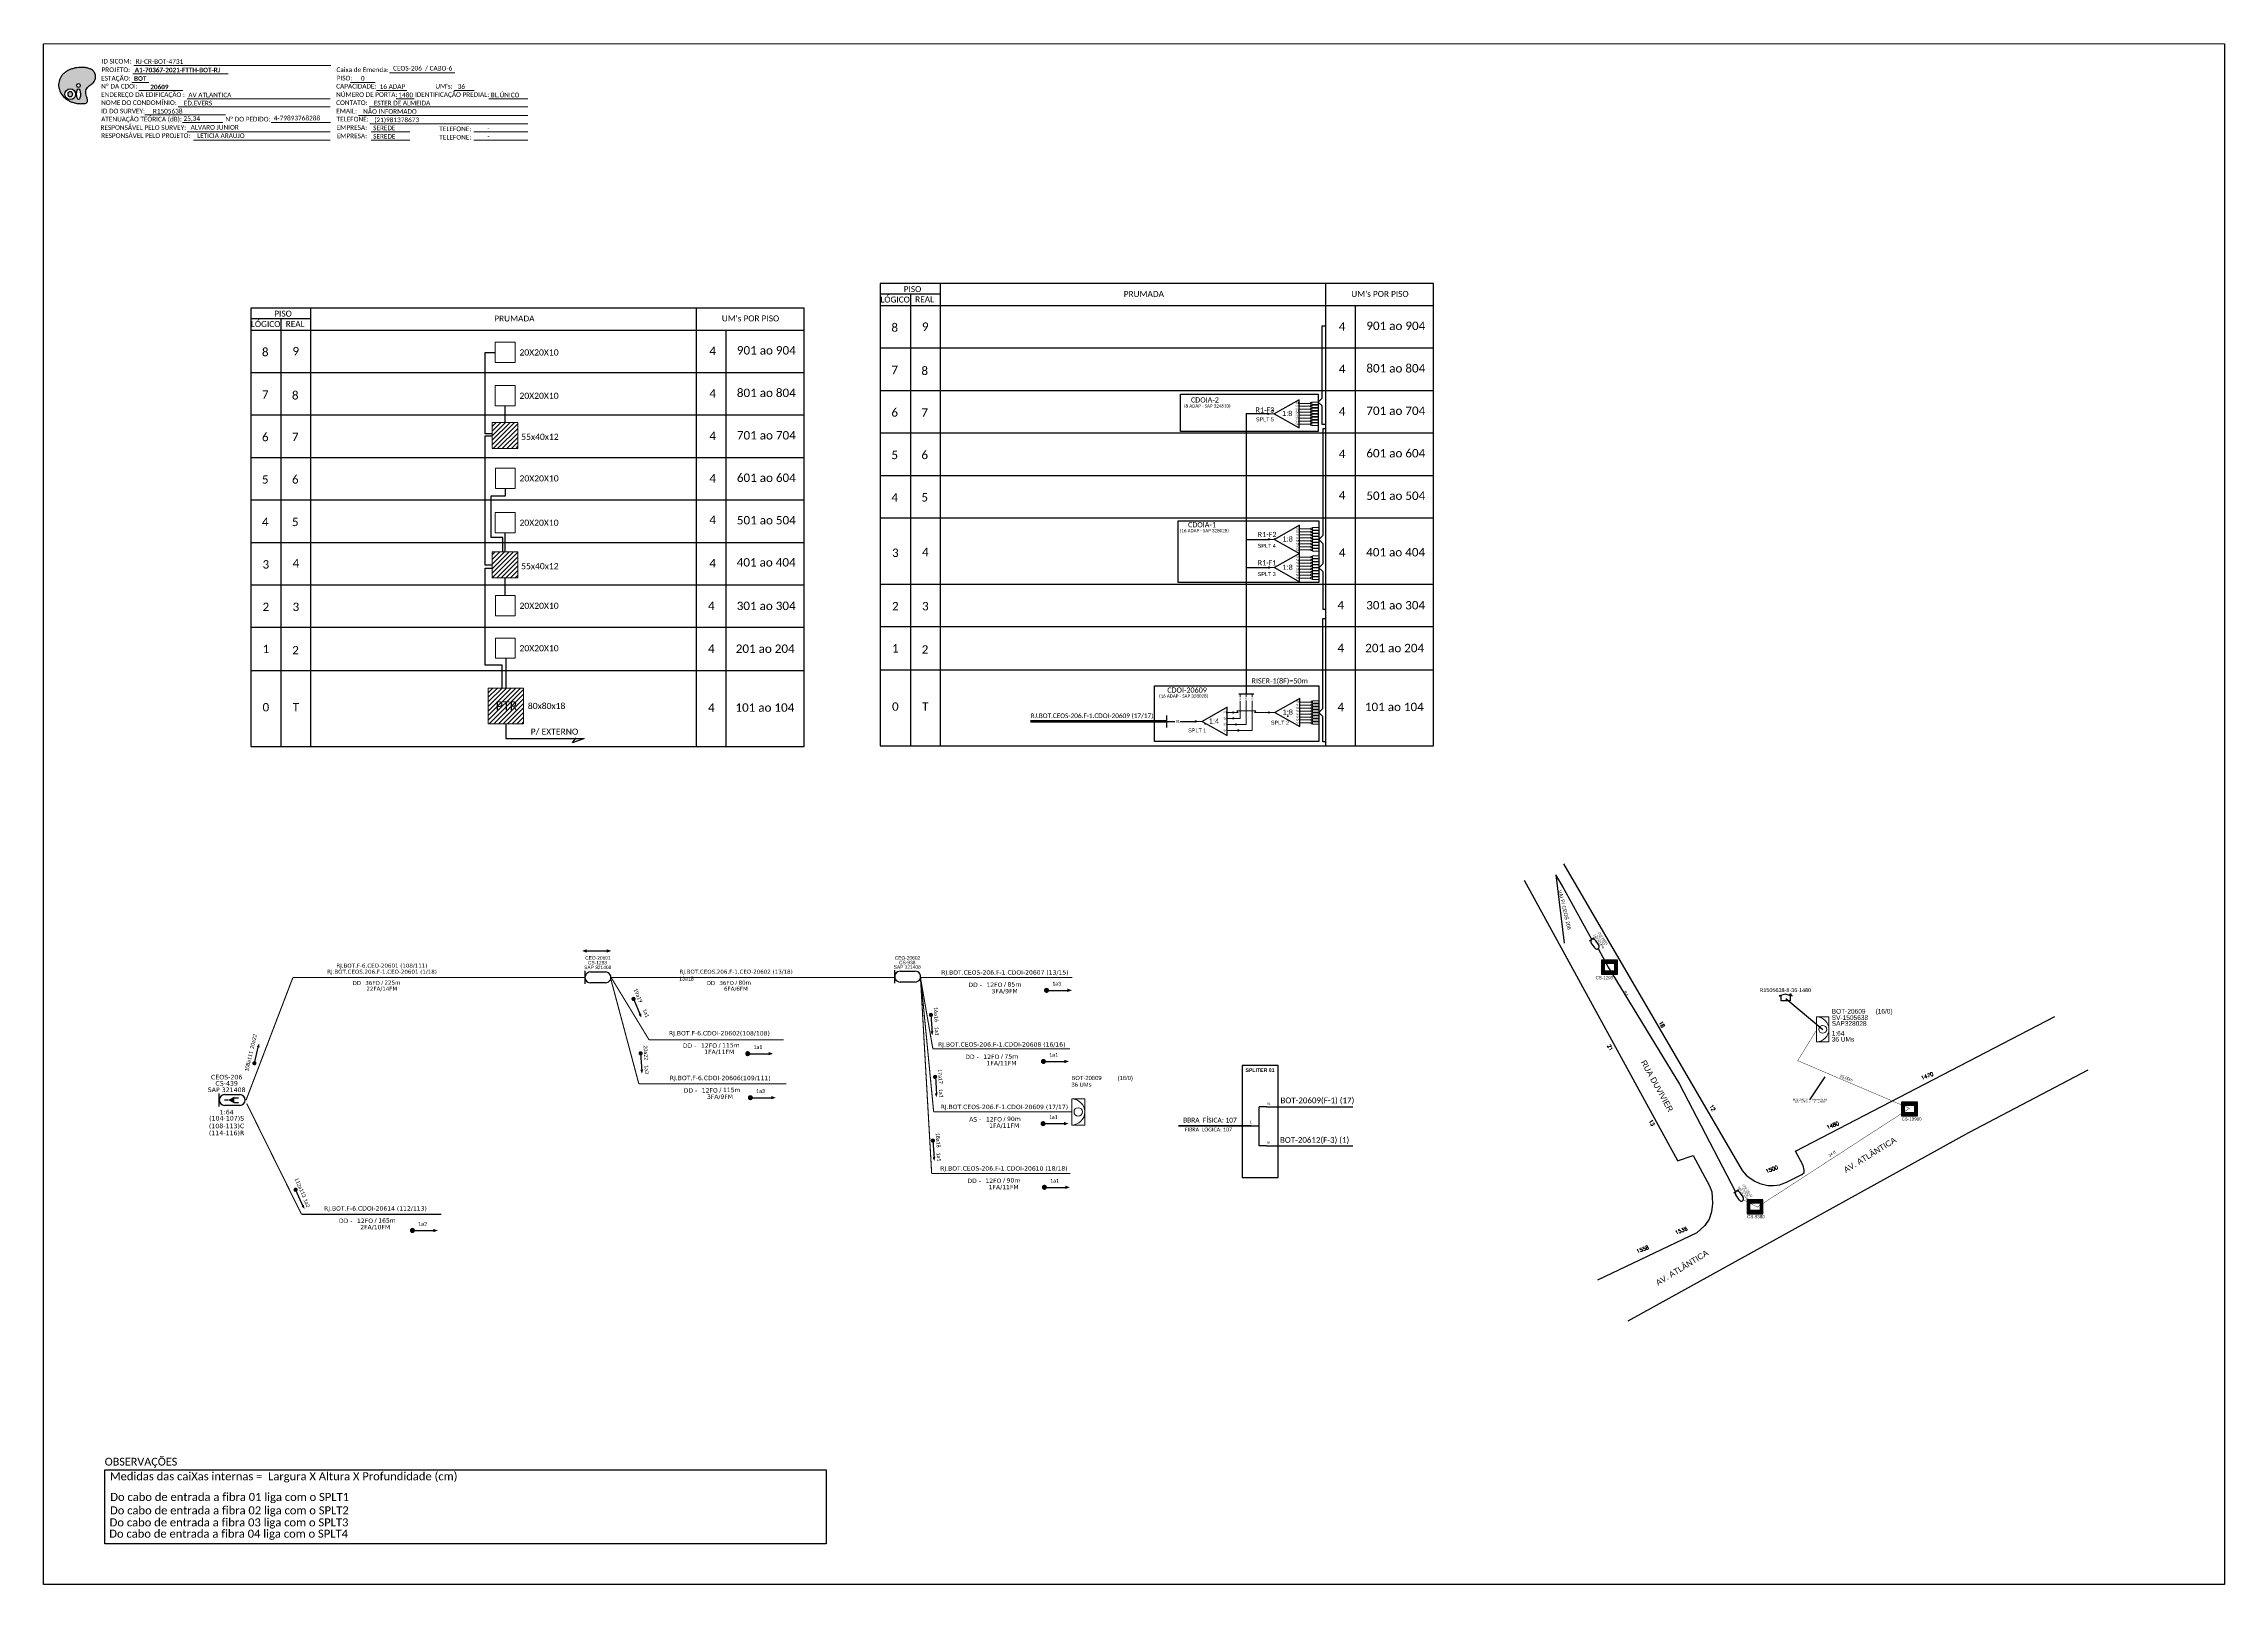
# Paper-space layout 'CDOI-20609' of a CAD drawing. Extents: x -642 to 1093, y -697 to 529.
# The model-space entities are those that its viewports show. They can reach past a viewport. Long polylines and large blocks are cut down to what shows.
import ezdxf
from ezdxf.enums import TextEntityAlignment as Align

# ---------------------------------------------------------------- set-up
doc = ezdxf.new("R2010")
doc.units = 0
for name, color, linetype in [('10.1-Caixas Subterrâneas', 5, 'Continuous'), ('20.4-CEOS', 1, 'Continuous'), ('20.5-CEO', 1, 'Continuous'), ('CAP a instalar', 1, 'Continuous'), ('FOLHAS', 7, 'Continuous'), ('label_cabos', 7, 'Continuous'), ('Legenda', 1, 'Continuous'), ('MUB', 252, 'Continuous'), ('SETA', 7, 'Continuous'), ('surveys', 7, 'Continuous'), ('surveys legendas', 7, 'Continuous')]:
    doc.layers.add(name, color=color, linetype=linetype)
for name, color, linetype, lineweight in [("20.0-LEGENDA DOS CDO'S", 1, 'Continuous', 0), ('20.1-CDO_INTERIOR', 1, 'Continuous', 0), ('20.2-CDO_POSTE', 1, 'Continuous', 5), ('40.1-ETIQUETAS', 1, 'Continuous', 20)]:
    doc.layers.add(name, color=color, linetype=linetype, lineweight=lineweight)
doc.layers.add('DROP DE CLIENTE', color=140, linetype='Continuous', plot=False)
doc.layers.add('EXTRA', color=50, linetype='Continuous', plot=False)
doc.styles.add('ARIAL', font='arial.ttf')
doc.styles.add('ROMANS', font='romans')
doc.styles.add('siredit', font='verdana.ttf')
doc.styles.add('TELEMAR-RJ', font='arial.ttf')
doc.styles.add('WMF-Calibri0', font='calibri.ttf')
doc.styles.add('WMF-Calibri1', font='calibrib.ttf')
doc.linetypes.add('FENCELINE1', pattern='A,0.25,-0.1,[133,ltypeshp.shx,S=0.1,R=0,X=-0.1,Y=0],-0.1,1', length=1.45)
doc.dimstyles.new('CC', dxfattribs={"dimtxt": 0.8, "dimasz": 2, "dimexe": 0.18, "dimexo": 0.0625, "dimgap": 0.09, "dimtad": 0, "dimdec": 0, "dimrnd": 1, "dimzin": 0, "dimdsep": 46, "dimtxsty": 'siredit', "dimblk": 'NONE', "dimcen": 0, "dimse1": 1, "dimse2": 1, "dimsd1": 1, "dimsd2": 1, "dimclrt": 7, "dimadec": 0, "dimazin": 0, "dimtfac": 1, "dimtdec": 0, "dimtofl": 0, "dimtmove": 0, "dimatfit": 3, "dimfxl": 0, "dimtolj": 1, "dimtzin": 0, "dimarcsym": 0})

# ---------------------------------------------------------------- blocks, each defined once
blk = doc.blocks.new('OI')
h = blk.add_hatch(color=40)
edge = h.paths.add_edge_path()
edge.add_spline(control_points=[(4.35, -0.67), (3.92, -0.99), (3.26, -1.5), (2.81, -2.59), (2.9, -3.5), (3.06, -4.27), (3.31, -4.85), (3.37, -5.39), (3.4, -5.88), (3.2, -6.4), (2.54, -6.61), (1.65, -6.63), (0.55, -6.67), (-0.56, -6.42), (-1.61, -6.14), (-2.77, -5.61), (-3.92, -4.77), (-4.89, -3.7), (-5.34, -2.65), (-5.6, -1.94), (-5.85, -0.96), (-5.71, 0.47), (-5.1, 2.02), (-4.14, 3.02), (-3.3, 3.61), (-2.37, 4.16), (-1.36, 4.44), (-0.56, 4.7), (0.79, 4.85), (2.24, 4.97), (3.79, 4.57), (4.67, 4.21), (5.44, 3.65), (5.76, 2.99), (6.03, 2.21), (6.01, 1.46), (5.72, 0.64), (5.31, 0.08), (4.88, -0.38), (4.51, -0.55), (4.35, -0.67)], knot_values=[0, 0, 0, 0, 1.60434, 2.417191, 3.427595, 4.282808, 4.776746, 5.304182, 5.888771, 6.258406, 6.858137, 7.79129, 8.986195, 10.124242, 11.187857, 12.242908, 13.953784, 15.414161, 16.515391, 17.349188, 17.675853, 19.552021, 21.515531, 22.568638, 23.63245, 24.621084, 25.782718, 26.745347, 27.142653, 29.870543, 31.004649, 31.921532, 32.709589, 33.801391, 34.042471, 35.192333, 35.971461, 36.628871, 37.254359, 37.836911, 37.836911, 37.836911, 37.836911], degree=3, periodic=0)
h.paths.add_polyline_path([(1.13, -0.87, -1), (-0.04, -0.87, -1)], flags=16)
edge = h.paths.add_edge_path(flags=16)
edge.add_ellipse((0.56, -3.59), major_axis=(-0.02, 1.71), ratio=0.361305, start_angle=0, end_angle=360)
h.paths.add_polyline_path([(-0.36, -3.62, -1), (-3.8, -3.62, -1)], flags=16)
edge = h.paths.add_edge_path(flags=0)
edge.add_ellipse((-2.08, -3.62), major_axis=(0, 0.885), ratio=0.758294, start_angle=0, end_angle=360)
at = {"color": 40}
for centre, radius in [((-2.08, -3.62), 1.72), ((0.54, -0.87), 0.587)]:
    blk.add_circle(centre, radius, dxfattribs=at)
blk.add_ellipse((-2.08, -3.62), major_axis=(0, 0.885), ratio=0.758294, start_param=-3.141592653589792, end_param=3.141592653589792, dxfattribs=at)
blk.add_ellipse((0.56, -3.59), major_axis=(-0.02, 1.71), ratio=0.361305, dxfattribs=at)
at = {"color": 40, "start_tangent": (-0.800898, -0.598801), "end_tangent": (-0.800898, -0.598801)}
blk.add_spline([(4.35, -0.67), (3.2, -1.78), (2.9, -2.54), (2.92, -3.55), (3.12, -4.38), (3.28, -4.85), (3.37, -5.37), (3.35, -5.95), (3.2, -6.29), (2.66, -6.55), (1.73, -6.63), (0.54, -6.62), (-0.58, -6.41), (-1.6, -6.11), (-2.56, -5.67), (-3.95, -4.67), (-4.89, -3.56), (-5.37, -2.56), (-5.64, -1.78), (-5.72, -1.46), (-5.63, 0.42), (-4.84, 2.22), (-4.13, 2.99), (-3.27, 3.62), (-2.4, 4.09), (-1.3, 4.47), (-0.37, 4.72), (0.02, 4.77), (2.75, 4.8), (3.85, 4.53), (4.69, 4.16), (5.31, 3.68), (5.85, 2.73), (5.93, 2.5), (5.94, 1.35), (5.67, 0.62), (5.29, 0.08), (4.84, -0.36), (4.35, -0.67)], degree=3, dxfattribs=at)
blk = doc.blocks.new('SPLT_1-8_SC-APC')
at = {"color": 1, "lineweight": 0}
blk.add_lwpolyline([(-17.04, -7.55), (-19.26, -7.55)], dxfattribs=at)
at = {"color": 1}
blk.add_lwpolyline([(-7.37, -2.1), (-17.04, -7.55), (-7.37, -13), (-7.37, -2.1)], dxfattribs=at)
at = {"color": 3, "lineweight": 0}
for points in [[(-2.99, -3.51), (-7.37, -3.51)], [(-7.37, -4.66), (-2.99, -4.66)], [(-7.37, -5.82), (-2.99, -5.82)], [(-7.37, -6.97), (-2.99, -6.97)], [(-7.37, -8.12), (-2.99, -8.12)], [(-2.41, -3.02), (-2.41, -4)], [(-2.41, -3.02), (0, -3.02)], [(-2.41, -4), (0, -4)], [(-2.41, -4.17), (-2.41, -5.16)], [(-2.41, -4.17), (0, -4.17)], [(-2.41, -5.16), (0, -5.16)], [(-2.41, -5.32), (-2.41, -6.31)], [(-2.41, -5.32), (0, -5.32)], [(-2.41, -6.31), (0, -6.31)], [(-2.41, -6.48), (-2.41, -7.46)], [(-2.41, -6.48), (0, -6.48)], [(-2.41, -7.46), (0, -7.46)], [(-2.41, -7.63), (-2.41, -8.62)], [(-2.41, -7.63), (0, -7.63)], [(-7.37, -9.28), (-2.99, -9.28)], [(-7.37, -10.43), (-2.99, -10.43)], [(-7.37, -11.58), (-2.99, -11.58)], [(-2.41, -8.62), (0, -8.62)], [(-2.41, -8.78), (-2.41, -9.77)], [(-2.41, -8.78), (0, -8.78)], [(-2.41, -9.77), (0, -9.77)], [(-2.41, -9.94), (-2.41, -10.92)], [(-2.41, -9.94), (0, -9.94)], [(-2.41, -10.92), (0, -10.92)], [(-2.41, -11.09), (-2.41, -12.08)], [(-2.41, -11.09), (0, -11.09)], [(-2.41, -12.08), (0, -12.08)]]:
    blk.add_lwpolyline(points, dxfattribs=at)
for points in [[(-2.99, -3.22), (-2.41, -3.22), (-2.41, -3.8), (-2.99, -3.8)], [(-2.99, -4.38), (-2.41, -4.38), (-2.41, -4.95), (-2.99, -4.95)], [(-2.99, -5.53), (-2.41, -5.53), (-2.41, -6.1), (-2.99, -6.1)], [(-2.99, -6.68), (-2.41, -6.68), (-2.41, -7.26), (-2.99, -7.26)], [(-2.99, -7.84), (-2.41, -7.84), (-2.41, -8.41), (-2.99, -8.41)], [(-2.99, -8.99), (-2.41, -8.99), (-2.41, -9.56), (-2.99, -9.56)], [(-2.99, -10.14), (-2.41, -10.14), (-2.41, -10.72), (-2.99, -10.72)], [(-2.99, -11.3), (-2.41, -11.3), (-2.41, -11.87), (-2.99, -11.87)]]:
    blk.add_lwpolyline(points, close=True, dxfattribs=at)
at = {"color": 1, "style": 'ARIAL'}
for s, height, p in [('1:8', 2, (-13.91, -8.4)), ('S1', 0.75, (-8.74, -3.78)), ('S2', 0.75, (-8.74, -4.97)), ('S3', 0.75, (-8.74, -6.18)), ('S4', 0.75, (-8.74, -7.36)), ('S5', 0.75, (-8.74, -8.57)), ('S6', 0.75, (-8.74, -9.69)), ('S7', 0.75, (-8.74, -10.78)), ('S8', 0.75, (-8.74, -11.9))]:
    blk.add_text(s, height=height, dxfattribs=at).set_placement(p)
blk = doc.blocks.new('SPLITTER_')
blk.add_point((0, 0))
at = {"style": 'ARIAL', "flags": 4}
blk.add_attdef('SPLT', (0, -3.26), '', height=1.5, dxfattribs=at)
blk = doc.blocks.new('SPLITTER FUTURO')
blk.add_point((0, 0))
at = {"style": 'ARIAL', "text_generation_flag": 6, "flags": 4}
for tag, p, height in [('SPLT', (-6.22, -4.1), 1.5), ('INSTAL.', (-6.25, -6.09), 1.25)]:
    blk.add_attdef(tag, p, '', height=height, rotation=180, dxfattribs=at)
blk = doc.blocks.new('ETIQUETA_RS5F')
at = {"layer": '40.1-ETIQUETAS', "color": 0, "style": 'siredit'}
blk.add_text('/', height=1.5, dxfattribs=at).set_placement((1.58, -1.95), align=Align.MIDDLE_RIGHT)
for tag, p in [('ETIQUETA_R_SECUNDARIA', (1.21, 2.1)), ('ETIQUETA_R_PRIMARIA', (1.21, 4.1)), ('F_ATIVAS/F_MORTAS', (1.14, -4.24))]:
    blk.add_attdef(tag, text='', height=1.5, dxfattribs=at).set_placement(p, align=Align.MIDDLE_CENTER)
for tag, p in [('TIPO_CABO', (-6.58, -2.12)), ('CAP_CABO', (0.4, -2.09))]:
    blk.add_attdef(tag, text='', height=1.5, dxfattribs=at).set_placement(p, align=Align.MIDDLE_RIGHT)
for tag, p in [('FUSÃO_1', (0.85, -8.39)), ('FUSÃO_2', (0.85, -10.6)), ('FUSÃO_3', (0.85, -12.93)), ('FUSÃO_4', (0.85, -15.14)), ('FUSÃO_5', (0.85, -17.16))]:
    blk.add_attdef(tag, text='', height=1.5, dxfattribs=at).set_placement(p, align=Align.CENTER)
blk.add_attdef('METROS', text='', height=1.5, dxfattribs=at).set_placement((2.14, -1.95), align=Align.MIDDLE_LEFT)
blk = doc.blocks.new('CDOE-TEXTO PADRÃO')
at = {"layer": "20.0-LEGENDA DOS CDO'S", "color": 0, "style": 'ARIAL'}
for tag, p in [('CDO_N', (0.5, 7.4)), ('CORDOALHA', (0.5, 4.3)), ('SAP', (0.5, 1.7)), ('SPLITER_1', (0.6, -0.9)), ('SPLITER_2', (0.6, -3.5)), ('(XX-XX_F)S', (0.5, -8.3)), ('(XX-XX_L)S', (0.5, -10.8)), ('UMS', (0.5, -13.1))]:
    blk.add_attdef(tag, p, '', height=1.7, rotation=0.118, dxfattribs=at)
blk.add_attdef('FIBRAS_UTILIZADAS', text='', height=1.7, rotation=0.118, dxfattribs=at).set_placement((19.8, 7.4), align=Align.CENTER)
blk = doc.blocks.new('CDOI_INT')
at = {"layer": '20.1-CDO_INTERIOR', "color": 0, "lineweight": 18}
blk.add_lwpolyline([(4.25, -4.25), (4.25, 4.25), (0, 4.25), (0, -4.25)], close=True, dxfattribs=at)
blk.add_circle((2.12, 0), 1.36, dxfattribs=at)
blk.add_arc((0, 0), 4.25, 270, 90, dxfattribs=at)
at = {"layer": "20.0-LEGENDA DOS CDO'S", "color": 0, "style": 'ARIAL'}
for tag, p in [('SAP', (-0.08, 6.23)), ('CDO_N', (-0.08, 10.38)), ('SURVEY', (-0.08, 8.2)), ('SPLITER_1', (21.18, 10.38)), ('SPLITER_2', (21.19, 8.68)), ('1:XX', (5.94, -2.22)), ('UMS', (5.94, -4.24))]:
    blk.add_attdef(tag, p, '', height=1.36, dxfattribs=at)
blk.add_attdef('FIBRAS_UTILIZADAS', text='', height=1.36, dxfattribs=at).set_placement((15.34, 10.38), align=Align.CENTER)
blk = doc.blocks.new('CEOS_RP_CT_DRT')
at = {"layer": '20.4-CEOS', "color": 0}
for p, q in [((-4.54, 1.19), (-1.19, 1.19)), ((-1.19, -1.19), (-4.54, -1.19))]:
    blk.add_line(p, q, dxfattribs=at)
for points in [[(-5.73, -1.43), (-5.73, 1.44)], [(-3.79, 0), (-4.59, 0)], [(-2.47, 0.48), (-1.45, 0.48)], [(-2.47, -0.52), (-1.45, -0.52)]]:
    blk.add_lwpolyline(points, dxfattribs=at)
blk.add_lwpolyline([(-3.79, 0, 0, 1.47, 0), (-2.41, 0, 1.47, 1.47, 0)], format="xyseb", dxfattribs=at)
for centre, start, end in [((-4.54, 0), 90, 270), ((-1.19, 0), 270, 90)]:
    blk.add_arc(centre, 1.19, start, end, dxfattribs=at)
at = {"layer": '20.4-CEOS', "color": 7, "style": 'siredit'}
for tag, p in [('Nº_DA_CEOS', (-2.86, 5.6)), ('LOCAL', (-2.86, 4.24)), ('SAP', (-2.86, 2.78)), ('RACIO_SPLITAGEM', (-2.86, -1.88)), ('FIBRAS_SPLITTER', (-2.86, -3.58)), ('RESERVA_FINAIS', (-2.86, -6.39)), ('FIBRAS_TOP_C', (-2.86, -5.08))]:
    blk.add_attdef(tag, text='', height=1.01, dxfattribs=at).set_placement(p, align=Align.TOP_CENTER)
blk = doc.blocks.new('*X68')
at = {"color": 0, "linetype": 'Continuous'}
for p, q in [((-1.25, 0.34099), (-0.49099, 1.1)), ((-1.25, 0.517767), (-0.667767, 1.1)), ((-1.25, 0.694544), (-0.844544, 1.1)), ((-1.25, 0.87132), (-1.02132, 1.1)), ((-1.25, 1.048097), (-1.198097, 1.1)), ((-1.25, 0.164214), (-0.8035, 0.610714)), ((-1.25, -0.012563), (-0.8035, 0.433937)), ((-1.25, -0.18934), (-0.8035, 0.25716)), ((-1.25, -0.366117), (-0.8035, 0.080383)), ((-0.789214, 0.625), (-0.314214, 1.1)), ((-0.612437, 0.625), (-0.137437, 1.1)), ((-0.43566, 0.625), (0.03934, 1.1)), ((-0.258883, 0.625), (0.216117, 1.1)), ((-0.082107, 0.625), (0.392893, 1.1)), ((0.09467, 0.625), (0.56967, 1.1)), ((0.271447, 0.625), (0.746447, 1.1)), ((0.448223, 0.625), (0.923223, 1.1)), ((0.625, 0.625), (1.1, 1.1)), ((0.801777, 0.625), (1.25, 1.073223)), ((0.8035, 0.449947), (1.25, 0.896447)), ((0.8035, 0.27317), (1.25, 0.71967)), ((0.8035, 0.096393), (1.25, 0.542893)), ((0.8035, -0.080383), (1.25, 0.366117)), ((0.8035, -0.25716), (1.25, 0.18934)), ((0.8035, -0.433937), (1.25, 0.012563)), ((-1.25, -0.542893), (-0.8035, -0.096393)), ((-1.25, -0.71967), (-0.8035, -0.27317)), ((-1.25, -0.896447), (-0.8035, -0.449947)), ((-1.25, -1.073223), (-0.801777, -0.625)), ((-1.1, -1.1), (-0.625, -0.625)), ((-0.923223, -1.1), (-0.448223, -0.625)), ((-0.746447, -1.1), (-0.271447, -0.625)), ((-0.56967, -1.1), (-0.09467, -0.625)), ((-0.392893, -1.1), (0.082107, -0.625)), ((-0.216117, -1.1), (0.258883, -0.625)), ((-0.03934, -1.1), (0.43566, -0.625)), ((0.137437, -1.1), (0.612437, -0.625)), ((0.314214, -1.1), (0.789214, -0.625)), ((0.49099, -1.1), (1.25, -0.34099)), ((0.667767, -1.1), (1.25, -0.517767)), ((0.8035, -0.610714), (1.25, -0.164214)), ((0.844544, -1.1), (1.25, -0.694544)), ((1.02132, -1.1), (1.25, -0.87132)), ((1.198097, -1.1), (1.25, -1.048097))]:
    blk.add_line(p, q, dxfattribs=at)
blk = doc.blocks.new('MANHOLE_MQ')
at = {"color": 0, "linetype": 'Continuous'}
for p, q in [((0.0000062, 0.0000057), (-0.0000063, 0.0000057)), ((-0.0000063, 0.0000057), (-0.0000063, -0.0000053)), ((-0.000004, 0.0000033), (0.000004, 0.0000033)), ((-0.000004, -0.0000029), (-0.000004, 0.0000033)), ((0.000004, 0.0000033), (0.000004, -0.0000029)), ((0.0000062, -0.0000053), (0.0000062, 0.0000057)), ((-0.0000063, -0.0000053), (0.0000062, -0.0000053)), ((0.000004, -0.0000029), (-0.000004, -0.0000029)), ((0.000004, -0.0000029), (0.000004, -0.0000029))]:
    blk.add_line(p, q, dxfattribs=at)
at = {"color": 0, "linetype": 'Continuous', "xscale": 5e-06, "yscale": 5e-06, "zscale": 1e-05}
blk.add_blockref('*X68', (0, 0.0000002), dxfattribs=at)
blk = doc.blocks.new('CDOI_CT_DRT')
at = {"layer": '20.1-CDO_INTERIOR', "color": 0, "lineweight": 18}
blk.add_lwpolyline([(2.13, -2.13), (2.13, 2.12), (0, 2.12), (0, -2.13)], close=True, dxfattribs=at)
blk.add_circle((1.06, 0), 0.68, dxfattribs=at)
blk.add_arc((0, 0), 2.13, 269.9724, 89.9724, dxfattribs=at)
at = {"layer": "20.0-LEGENDA DOS CDO'S", "color": 0, "style": 'ARIAL'}
for tag, p in [('SAP', (2.61, 0.61)), ('CDO_N', (2.61, 2.69)), ('SURVEY', (2.61, 1.6)), ('1:XX', (2.6, -1.08)), ('UMS', (2.6, -2.09))]:
    blk.add_attdef(tag, p, '', height=0.68, rotation=359.9724, dxfattribs=at)
blk.add_attdef('FIBRAS_UTILIZADAS', text='', height=0.68, rotation=359.9724, dxfattribs=at).set_placement((10.32, 2.69), align=Align.CENTER)
blk = doc.blocks.new('LEGENDA DOS CABOS')
at = {"layer": 'EXTRA', "color": 0, "style": 'siredit'}
for tag, p in [('ID', (4.6, 1)), ('XX', (9, 1))]:
    blk.add_attdef(tag, text='', height=0.48, rotation=359.69, dxfattribs=at).set_placement(p, align=Align.MIDDLE_CENTER)
at = {"layer": 'Legenda', "color": 0, "style": 'siredit'}
for tag, p in [('TIPO_CABO', (1.3, 0)), ('CABO', (4.7, -0.1)), ('/', (6.8, -0.1)), ('METROS', (10, -0.1))]:
    blk.add_attdef(tag, text='', height=0.8, rotation=359.69, dxfattribs=at).set_placement(p, align=Align.MIDDLE_CENTER)
blk = doc.blocks.new('_None')
blk = doc.blocks.new('SURVEY_SURVEY')
for p, q in [((0, 0.0000127), (-0.0000126, 0.000009)), ((-0.0000126, 0.000009), (-0.0000086, 0.000009)), ((-0.0000086, 0), (-0.0000086, 0.000009)), ((0.0000086, 0), (-0.0000086, 0)), ((0, 0.0000127), (0.0000126, 0.000009)), ((0.0000084, 0.0000132), (0.0000098, 0.0000132)), ((0.0000084, 0.0000103), (0.0000084, 0.0000132)), ((0.0000126, 0.000009), (0.0000086, 0.000009)), ((0.0000086, 0.000009), (0.0000086, 0)), ((0.0000098, 0.0000132), (0.0000098, 0.0000099))]:
    blk.add_line(p, q)

msp = doc.modelspace()

# ---------------------------------------------------------------- hatches: boundary and pattern name
h = msp.add_hatch()
h.set_pattern_fill('ANSI31', color=1, scale=10, style=0)
h.set_pattern_definition([(45, (-445.9274, 51.7968), (-0.8838835, 0.8838835), [])])
h.paths.add_polyline_path([(178.98, 449.12), (169.24, 449.14), (169.29, 439.29), (179.06, 439.34)])
h.paths.add_polyline_path([(177.57, 440.11), (177.57, 440.11), (177.57, 445.26), (177.57, 445.26)], flags=24)
h = msp.add_hatch(color=3)
h.dxf.hatch_style = 1
edge = h.paths.add_edge_path()
edge.add_arc((468.45, 452.57), 0.242, 0, 360)
h = msp.add_hatch(color=3)
h.dxf.hatch_style = 1
edge = h.paths.add_edge_path()
edge.add_arc((468.67, 404.17), 0.256, -180, 180, ccw=False)
h = msp.add_hatch()
h.set_pattern_fill('ANSI31', color=1, scale=10, style=0)
h.set_pattern_definition([(45, (-445.8578, 2.3467), (-0.8838835, 0.8838835), [])])
h.paths.add_polyline_path([(178.95, 399.23), (169.29, 399.16), (169.26, 389.39), (178.92, 389.46)])
h.paths.add_polyline_path([(177.64, 390.66), (177.64, 390.66), (177.64, 395.81), (177.64, 395.81)], flags=24)
h = msp.add_hatch(color=3)
h.dxf.hatch_style = 1
edge = h.paths.add_edge_path()
edge.add_arc((468.67, 393.27), 0.256, -180, 180, ccw=False)
h = msp.add_hatch()
h.set_pattern_fill('ANSI31', color=1, scale=10, style=0)
h.set_pattern_definition([(45, (-457.8024, -17.5247), (-0.8838835, 0.8838835), [])])
h.paths.add_polyline_path([(156.27, 370.79), (165.7, 370.79), (165.7, 375.94), (156.27, 375.94)], flags=9)
h = msp.add_hatch()
h.set_pattern_fill('ANSI31', color=1, scale=10, style=0)
h.set_pattern_definition([(45, (-443.9758, -50.9121), (-0.8838835, 0.8838835), [])])
h.paths.add_polyline_path([(181.21, 346.81), (167.64, 346.81), (167.64, 333.05), (181.21, 333.05)])
h.paths.add_polyline_path([(170.1, 337.4), (179.52, 337.4), (179.52, 342.55), (170.1, 342.55)], flags=24)
h = msp.add_hatch(color=3)
h.dxf.hatch_style = 1
edge = h.paths.add_edge_path()
edge.add_arc((454.95, 337.4), 0.256, 0, 360)
h = msp.add_hatch(color=3)
h.dxf.hatch_style = 1
edge = h.paths.add_edge_path()
edge.add_arc((468.66, 337.4), 0.256, -180, 180, ccw=False)
h = msp.add_hatch(color=3)
h.dxf.hatch_style = 1
edge = h.paths.add_edge_path()
edge.add_arc((440.41, 333.97), 0.256, 0, 360)
h = msp.add_hatch(color=3)
h.dxf.hatch_style = 1
edge = h.paths.add_edge_path()
edge.add_arc((454.95, 335.16), 0.256, 0, 360)
h = msp.add_hatch(color=3)
h.dxf.hatch_style = 1
edge = h.paths.add_edge_path()
edge.add_arc((455.94, 332.84), 0.256, -180, 180, ccw=False)
h = msp.add_hatch(color=3)
h.dxf.hatch_style = 1
edge = h.paths.add_edge_path()
edge.add_arc((456.94, 330.53), 0.256, -180, 180, ccw=False)

# ---------------------------------------------------------------- linework, layer by layer
at = {"color": 5}
msp.add_line((468.45, 452.57), (459.96, 452.57), dxfattribs=at)
at = {"color": 7, "linetype": 'Continuous'}
for p, q in [((464.77, 185.33), (464.77, 170.38)), ((467.75, 185.33), (464.91, 185.33)), ((461.83, 178.12), (464.76, 178.12)), ((467.75, 170.39), (464.91, 170.39))]:
    msp.add_line(p, q, dxfattribs=at)
at = {"color": 10, "linetype": 'Continuous'}
for p, q in [((467.75, 185.34), (501.08, 185.33)), ((467.75, 170.4), (501.08, 170.39))]:
    msp.add_line(p, q, dxfattribs=at)
at = {"color": 1, "linetype": 'Continuous', "lineweight": 60}
msp.add_line((461.83, 178.12), (433.8, 178.03), dxfattribs=at)
msp.add_lwpolyline([(-3.83, 595.26), (837.17, 595.26), (837.17, 1.26), (-3.83, 1.26)], close=True)
at = {"color": 7, "lineweight": 0}
for points in [[(30.23, 580.29), (36.78, 580.29)], [(30.52, 583.57), (67.31, 583.57)], [(30.9, 586.85), (106.88, 586.85)], [(114.51, 580.33), (123.99, 580.33)], [(129.55, 584.06), (154.69, 584.06)], [(32.89, 577.22), (49.86, 577.22)], [(51.46, 573.98), (106.71, 573.98)], [(124.56, 577.22), (136.18, 577.22)], [(132.14, 573.98), (139.09, 573.98)], [(154.5, 577.22), (162.17, 577.22)], [(167.84, 573.98), (182.87, 573.98)], [(35.21, 567.81), (66.25, 567.81)], [(48.05, 570.87), (106.71, 570.87)], [(49.74, 564.84), (65.25, 564.84)], [(83.97, 564.84), (106.74, 564.84)], [(117.64, 567.63), (182.9, 567.63)], [(121.68, 570.87), (182.9, 570.87)], [(121.92, 564.4), (182.9, 564.4)], [(51.46, 561.28), (106.71, 561.28)], [(53.95, 558.05), (106.71, 558.05)], [(122.53, 561.28), (137.33, 561.28)], [(122.53, 558.05), (137.33, 558.05)], [(162.13, 561.28), (182.9, 561.28)], [(162.13, 558.05), (182.9, 558.05)], [(452.56, 337.4), (454.95, 337.4)], [(452.56, 335.16), (454.95, 335.16)], [(452.56, 332.84), (455.94, 332.84)], [(452.56, 330.53), (456.94, 330.53)]]:
    msp.add_lwpolyline(points, dxfattribs=at)
at = {"color": 0}
for points in [[(532.15, 502.8), (318.83, 502.8)], [(341.98, 498.69), (318.83, 498.69)], [(289.4, 493.34), (76.09, 493.34)], [(99.23, 489.23), (76.09, 489.23)]]:
    msp.add_lwpolyline(points, dxfattribs=at)
for points in [[(318.83, 502.8), (318.83, 494.33)], [(330.41, 498.69), (330.41, 494.33)], [(341.98, 494.33), (341.98, 502.8)], [(490.56, 502.8), (490.56, 494.33)], [(532.15, 494.33), (532.15, 502.8)], [(76.09, 493.34), (76.09, 484.87)], [(87.66, 489.23), (87.66, 484.87)], [(99.23, 484.87), (99.23, 493.34)], [(247.81, 493.34), (247.81, 484.87)], [(289.4, 484.87), (289.4, 493.34)], [(318.83, 494.33), (532.15, 494.33)], [(318.83, 494.33), (318.83, 324.54), (532.15, 324.54), (532.15, 494.33)], [(330.41, 494.33), (330.41, 324.54)], [(341.98, 324.54), (341.98, 494.33)], [(490.56, 494.33), (490.56, 324.54)], [(502.13, 324.54), (502.13, 494.33)], [(76.09, 484.87), (289.4, 484.87)], [(76.09, 484.87), (76.09, 324.29), (289.4, 324.29), (289.4, 484.87)], [(87.66, 484.87), (87.66, 324.29)], [(99.23, 324.29), (99.23, 484.87)], [(247.81, 484.87), (247.81, 324.29)], [(259.38, 324.29), (259.38, 484.87)], [(318.83, 477.96), (532.15, 477.96)], [(76.09, 468.5), (289.4, 468.5)], [(318.83, 461.59), (532.15, 461.59)], [(76.09, 452.13), (289.4, 452.13)], [(318.83, 445.21), (532.15, 445.21)], [(76.09, 435.76), (289.4, 435.76)], [(318.83, 428.84), (532.15, 428.84)], [(76.09, 419.39), (289.4, 419.39)], [(318.83, 412.47), (532.15, 412.47)], [(76.09, 403.01), (289.4, 403.01)], [(318.83, 386.89), (532.15, 386.89)], [(76.09, 386.64), (289.4, 386.64)], [(76.09, 370.27), (289.4, 370.27)], [(318.83, 370.52), (532.15, 370.52)], [(76.09, 353.59), (289.4, 353.59)], [(318.83, 353.84), (532.15, 353.84)]]:
    msp.add_lwpolyline(points)
at = {"lineweight": 0}
for points in [[(178.02, 480.14), (170.35, 480.14), (170.35, 472.37), (178.02, 472.37)], [(178.02, 463.43), (170.35, 463.43), (170.35, 455.67), (178.02, 455.67)], [(178.04, 431.58), (170.37, 431.58), (170.37, 423.82), (178.04, 423.82)], [(178.02, 414.49), (170.35, 414.49), (170.35, 406.72), (178.02, 406.72)], [(178.04, 382.47), (170.37, 382.47), (170.37, 374.7), (178.04, 374.7)], [(178.04, 366.1), (170.37, 366.1), (170.37, 358.33), (178.04, 358.33)]]:
    msp.add_lwpolyline(points, close=True, dxfattribs=at)
at = {"color": 3}
for points in [[(490.56, 448.44), (489.28, 448.44), (489.28, 455.59), (487.71, 457.09), (489.28, 458.6), (489.28, 486.52), (490.56, 486.52)], [(169.19, 444.81), (166.49, 444.81), (166.49, 476.26), (170.35, 476.26)], [(174.15, 449.24), (174.15, 455.67)], [(490.56, 446.75), (489.48, 446.75), (489.47, 405.64), (487.9, 404.13), (489.47, 402.62), (489.47, 394.74), (487.9, 393.23), (489.47, 391.72), (489.47, 377.29), (490.56, 377.29)], [(169.17, 394.27), (166.43, 394.27), (166.43, 444.07), (169.19, 444.07)], [(173.21, 399.35), (173.21, 404.85), (168.72, 404.85), (168.72, 420.94), (174.23, 420.94), (174.23, 423.82)], [(174.21, 399.35), (174.21, 406.72)], [(172.96, 346.81), (172.96, 355.6), (166.43, 355.6), (166.43, 393.1), (169.17, 393.1)], [(174.21, 382.47), (174.21, 389.31)], [(490.56, 326.15), (489.52, 326.15), (489.52, 335.89), (487.95, 337.4), (489.52, 338.91), (489.52, 373.69), (490.56, 373.69)], [(174.43, 358.33), (174.43, 346.81)], [(429.26, 333.97), (432.42, 333.97)], [(434.49, 333.97), (440.41, 333.97)]]:
    msp.add_lwpolyline(points, dxfattribs=at)
at = {"color": 1}
for points in [[(434.58, 460.11), (487.71, 460.11), (487.71, 445.79), (434.58, 445.79)], [(433.7, 411.35), (487.93, 411.35), (487.93, 387.5), (433.7, 387.5)], [(424.62, 347.65), (487.95, 347.65), (487.95, 326.22), (424.62, 326.22)]]:
    msp.add_lwpolyline(points, close=True, dxfattribs=at)
at = {"color": 1, "lineweight": 0}
for points in [[(179.1, 449.24), (169.19, 449.24), (169.19, 439.2), (179.1, 439.2)], [(179.07, 399.35), (169.17, 399.35), (169.17, 389.31), (179.07, 389.31)], [(167.64, 346.81), (181.21, 346.81), (181.21, 333.05), (167.64, 333.05)]]:
    msp.add_lwpolyline(points, close=True, dxfattribs=at)
at = {"color": 5}
for points in [[(459.96, 452.8), (459.96, 452.8), (459.96, 344.6)], [(459.96, 404.16), (468.7, 404.16)], [(459.96, 393.27), (468.64, 393.27)], [(457.03, 344.61), (462.85, 344.61)]]:
    msp.add_lwpolyline(points, dxfattribs=at)
at = {"color": 1}
for points in [[(452.56, 339.43), (442.89, 333.98), (452.56, 328.53), (452.56, 339.43)], [(174.43, 333.05), (174.43, 327.35), (204.57, 327.35)], [(429.26, 331.57), (429.26, 336.29)], [(200.15, 325.76), (201.56, 327.59)], [(204.57, 327.35), (200.15, 325.76)]]:
    msp.add_lwpolyline(points, dxfattribs=at)
at = {"color": 3, "lineweight": 0}
for points in [[(452.56, 337.4), (456.81, 337.4)], [(456.81, 337.4), (456.26, 338.03), (459.94, 338.03)], [(463.07, 337.4), (463.63, 338.03), (459.94, 338.03)], [(463.07, 337.4), (468.4, 337.4)]]:
    msp.add_lwpolyline(points, dxfattribs=at)
at = {"color": 5, "lineweight": 0}
for points in [[(455.19, 335.11), (457.63, 335.11), (457.63, 341.83)], [(457.17, 330.53), (462.25, 330.53), (462.25, 341.89)], [(457.63, 344.58), (457.63, 343.26)], [(459.94, 344.61), (459.94, 343.29)], [(459.94, 341.86), (459.94, 332.79)], [(462.26, 344.61), (462.26, 343.32)], [(456.17, 332.79), (459.94, 332.79)]]:
    msp.add_lwpolyline(points, dxfattribs=at)
at = {"color": 1, "const_width": 1}
msp.add_lwpolyline([(376.66, 334.04), (429.26, 333.97)], dxfattribs=at)
at = {"color": 1, "lineweight": 0}
msp.add_lwpolyline([(442.89, 333.98), (440.67, 333.98)], dxfattribs=at)
at = {"color": 7}
for points, const_width in [([(223.49, 227.36, 1), (223.81, 226.62, 1)], 0.806), ([(77.35, 201.8, 1), (77.54, 202.58, 1)], 0.806), ([(226.37, 206.43, 1), (226.42, 205.63, 1)], 0.806), ([(267.22, 205.88, 1), (268.19, 205.88, 1)], 0.975), ([(268.23, 188.91, 1), (269.2, 188.91, 1)], 0.975), ([(93.18, 153.79, 1), (93.5, 153.05, 1)], 0.806), ([(137.89, 137.7, 1), (138.87, 137.7, 1)], 0.975)]:
    msp.add_lwpolyline(points, format="xyb", close=True, dxfattribs=dict(at, const_width=const_width))
for points, const_width in [([(382.44, 230.29, 1), (383.41, 230.29, 1)], 0.975), ([(338.31, 221.23, 1), (338.37, 220.43, 1)], 0.806), ([(381.24, 202.87, 1), (382.22, 202.87, 1)], 0.975), ([(339.93, 197.32, 1), (339.98, 196.51, 1)], 0.806), ([(339.08, 172.76, 1), (339.13, 171.95, 1)], 0.806), ([(381.62, 154.35, 1), (382.6, 154.35, 1)], 0.975)]:
    msp.add_lwpolyline(points, format="xyb", close=True, dxfattribs=dict(const_width=const_width))
msp.add_lwpolyline([(458.35, 158.15), (472.27, 158.15), (472.27, 201.38), (458.35, 201.38)], close=True, dxfattribs=at)
at = {"color": 1, "const_width": 0.975}
msp.add_lwpolyline([(381.11, 178.91, 1), (382.08, 178.91, 1)], format="xyb", close=True, dxfattribs=at)
at = {"color": 0}
msp.add_lwpolyline([(19.73, 45.46), (297.98, 45.46), (297.98, 16.86), (19.73, 16.86)], close=True, dxfattribs=at)
at = {"color": 3}
for centre, radius in [((468.45, 452.57), 0.242), ((468.67, 404.17), 0.256), ((468.67, 393.27), 0.256), ((454.95, 337.4), 0.256), ((468.66, 337.4), 0.256), ((440.41, 333.97), 0.256), ((454.95, 335.16), 0.256), ((455.94, 332.84), 0.256), ((456.94, 330.53), 0.256)]:
    msp.add_circle(centre, radius, dxfattribs=at)
at = {"layer": '20.4-CEOS', "color": 7}
for p, q in [((204.94, 232.79), (204.94, 237.79)), ((207.01, 237.37), (212.84, 237.37)), ((212.84, 233.21), (207.01, 233.21))]:
    msp.add_line(p, q, dxfattribs=at)
at = {"layer": '20.4-CEOS', "color": 5}
for p, q in [((324.38, 233.07), (324.38, 238.07)), ((326.46, 237.65), (332.28, 237.65)), ((332.28, 233.49), (326.46, 233.49))]:
    msp.add_line(p, q, dxfattribs=at)
at = {"layer": '20.4-CEOS', "color": 7}
for centre, major_axis, start_param, end_param in [((207.01, 235.29), (1.47, 1.47), 0.785398, 3.926991), ((212.84, 235.29), (-1.47, 1.47), 2.356194, 5.497787)]:
    msp.add_ellipse(centre, major_axis=major_axis, ratio=1, start_param=start_param, end_param=end_param, dxfattribs=at)
at = {"layer": '20.4-CEOS', "color": 5}
for centre, major_axis, start_param, end_param in [((326.46, 235.57), (1.47, 1.47), 0.785398, 3.926991), ((332.28, 235.57), (-1.47, 1.47), 2.356194, 5.497787)]:
    msp.add_ellipse(centre, major_axis=major_axis, ratio=1, start_param=start_param, end_param=end_param, dxfattribs=at)
at = {"layer": '20.5-CEO', "color": 7}
for p, q in [((594.45, 246.59), (593.01, 248.66)), ((594.49, 249.68), (595.92, 247.61))]:
    msp.add_line(p, q, dxfattribs=at)
at = {"layer": '20.5-CEO', "color": 5}
for p, q in [((650.13, 149.41), (648.69, 151.48)), ((650.17, 152.5), (651.6, 150.43))]:
    msp.add_line(p, q, dxfattribs=at)
at = {"layer": '20.5-CEO', "color": 7}
msp.add_lwpolyline([(594.13, 250.53), (592.35, 249.29)], dxfattribs=at)
at = {"layer": '20.5-CEO', "color": 5}
msp.add_lwpolyline([(649.81, 153.35), (648.03, 152.12)], dxfattribs=at)
at = {"layer": '20.5-CEO', "color": 7}
for centre, start, end in [((593.75, 249.17), 34.6924, 214.6924), ((595.18, 247.1), 214.6924, 34.6924)]:
    msp.add_arc(centre, 0.899, start, end, dxfattribs=at)
at = {"layer": '20.5-CEO', "color": 5}
for centre, start, end in [((649.43, 151.99), 34.6924, 214.6924), ((650.87, 149.92), 214.6924, 34.6924)]:
    msp.add_arc(centre, 0.899, start, end, dxfattribs=at)
at = {"layer": 'CAP a instalar', "color": 7, "linetype": 'FENCELINE1', "ltscale": 5}
for p, q in [((593.18, 249.88), (581.9, 270.45)), ((595.66, 246.42), (599.5, 239.22)), ((599.5, 239.22), (627.05, 194.06)), ((627.05, 194.06), (648.6, 152.59))]:
    msp.add_line(p, q, dxfattribs=at)
msp.add_lwpolyline([(582.03, 270.31), (579.38, 274.81), (582.61, 248.49)], dxfattribs=at)
at = {"layer": 'CAP a instalar', "color": 8, "linetype": 'FENCELINE1', "ltscale": 7, "const_width": 0.413}
for points in [[(334.3, 235.44), (338.63, 159.71)], [(334.29, 235.27), (339.08, 207.79)], [(334.41, 235.22), (392.82, 235.22)], [(339.06, 207.79), (391.98, 207.79)], [(338.63, 159.71), (392.14, 159.72)]]:
    msp.add_lwpolyline(points, dxfattribs=at)
at = {"layer": 'CAP a instalar', "color": 1, "linetype": 'FENCELINE1', "ltscale": 7, "const_width": 0.413}
for points in [[(334.38, 235.28), (339.4, 183.47)], [(339.4, 183.47), (392.63, 183.46)]]:
    msp.add_lwpolyline(points, dxfattribs=at)
at = {"layer": 'CAP a instalar', "color": 7, "linetype": 'FENCELINE1', "ltscale": 7, "const_width": 0.413}
for points in [[(74.22, 187.95), (92.29, 235.22)], [(92.29, 235.22), (204.9, 235.22)], [(214.84, 234.85), (225.71, 194.24)], [(215.09, 235.12), (229.67, 211.18)], [(215.13, 235.22), (324.32, 235.27)], [(229.67, 211.18), (281.51, 211.18)], [(225.81, 194.2), (282.52, 194.2)], [(74.48, 186.66), (95.61, 143.95)], [(95.61, 143.95), (149.57, 143.93)]]:
    msp.add_lwpolyline(points, dxfattribs=at)
at = {"layer": 'CAP a instalar', "color": 1, "linetype": 'FENCELINE1', "ltscale": 5, "const_width": 0.15}
for points in [[(715.74, 184.81), (672.62, 203.18), (679.89, 214.99)], [(657.05, 146.74), (715.74, 184.81)], [(651.65, 149.55), (657.05, 146.74)]]:
    msp.add_lwpolyline(points, dxfattribs=at)
at = {"layer": 'DROP DE CLIENTE'}
msp.add_lwpolyline([(682.36, 215.03), (667.98, 226.96)], dxfattribs=at)
at = {"layer": 'MUB', "color": 4}
for points in [[(582.34, 279.08), (651.23, 160.79), (652.78, 158.98), (654.32, 157.85), (656.02, 156.73), (658.06, 155.85), (661.1, 155.11), (663.28, 155.05), (665.68, 155.32), (668.61, 156.48), (674.17, 159.34), (675.07, 160.13), (675.16, 160.91), (674.72, 162.71), (671.71, 168.24), (771.81, 220.27)], [(567.12, 272.74), (626.27, 164.75)], [(607.18, 102.94), (738.62, 175.54), (784.65, 199.71)], [(626.21, 164.5), (632.36, 166.57), (638.64, 154.93), (639.49, 152.59), (639.62, 150.47), (639.71, 148.1), (639.4, 144.91), (638.5, 142.13), (636.79, 139.59), (633.73, 136.76), (595.39, 118.57)]]:
    msp.add_lwpolyline(points, dxfattribs=at)
at = {"layer": 'SETA', "color": 7}
for points in [[(205.6, 245.48), (213.99, 245.48)], [(223.65, 226.99), (226.33, 220.6)], [(77.45, 202.19), (79.07, 208.92)], [(226.4, 206.03), (226.84, 199.12)], [(268.05, 205.87), (276.43, 205.87)], [(269.06, 188.9), (277.44, 188.9)], [(93.34, 153.42), (96.11, 147.07)], [(138.73, 137.69), (147.11, 137.69)]]:
    msp.add_lwpolyline(points, dxfattribs=at)
at = {"layer": 'SETA'}
for points in [[(383.27, 230.29), (391.65, 230.29)], [(338.34, 220.83), (338.78, 213.92)], [(382.08, 202.86), (390.46, 202.86)], [(340.08, 197.1), (340.52, 190.18)], [(339.1, 172.35), (339.54, 165.44)], [(382.45, 154.34), (390.83, 154.34)]]:
    msp.add_lwpolyline(points, dxfattribs=at)
at = {"layer": 'SETA', "color": 1}
msp.add_lwpolyline([(381.94, 178.9), (390.32, 178.9)], dxfattribs=at)
at = {"layer": 'SETA'}
for points in [[(205.6, 244.83), (203.82, 245.48), (205.6, 246.13)], [(390.98, 230.95), (392.77, 230.3), (390.98, 229.65)], [(339.29, 214.5), (338.85, 213), (338.22, 214.44)], [(389.78, 203.52), (391.57, 202.87), (389.78, 202.22)], [(340.91, 190.59), (340.46, 189.09), (339.83, 190.52)], [(340.05, 166.03), (339.61, 164.52), (338.98, 165.96)], [(390.16, 155.01), (391.95, 154.36), (390.16, 153.71)]]:
    msp.add_solid(points, dxfattribs=at)
at = {"layer": 'SETA', "color": 7}
for points in [[(213.31, 246.14), (215.1, 245.49), (213.31, 244.84)], [(226.62, 221.33), (226.69, 219.76), (225.63, 220.91)], [(78.4, 208.51), (79.27, 209.82), (79.45, 208.26)], [(275.76, 206.53), (277.54, 205.88), (275.76, 205.23)], [(227.35, 199.71), (226.91, 198.2), (226.28, 199.64)], [(276.77, 189.56), (278.56, 188.91), (276.77, 188.26)], [(96.48, 147.57), (96.85, 146.04), (95.59, 146.98)], [(146.43, 138.35), (148.22, 137.7), (146.43, 137.05)]]:
    msp.add_solid(points, dxfattribs=at)
at = {"layer": 'SETA', "color": 1}
msp.add_solid([(389.65, 179.57), (391.43, 178.92), (389.65, 178.27)], dxfattribs=at)

# ---------------------------------------------------------------- block references
at = {"color": 7, "xscale": 1.213923925138498, "yscale": 1.213923925184645, "zscale": 1.213923925163967, "rotation": 0.1532896023337312}
msp.add_blockref('OI', (8.94, 580.19), dxfattribs=at)
at = {"color": 3}
for p in [(487.71, 460.11), (487.9, 411.71), (487.9, 400.82), (487.95, 344.95)]:
    msp.add_blockref('SPLT_1-8_SC-APC', p, dxfattribs=at)
ref = msp.add_blockref('SPLITTER FUTURO', (469.92, 453.78))
ref.add_attrib('SPLT', 'SPLT 5', (463.69, 449.68), dxfattribs={"height": 1.5, "rotation": 180, "style": 'ARIAL', "text_generation_flag": 6})
ref = msp.add_blockref('SPLITTER_', (470.87, 404.18), dxfattribs=dict(xscale=-1))
ref.add_attrib('SPLT', 'SPLT 4', (464.34, 400.92), dxfattribs={"height": 1.5, "style": 'ARIAL'})
ref = msp.add_blockref('SPLITTER_', (470.87, 393.28), dxfattribs=dict(xscale=-1))
ref.add_attrib('SPLT', 'SPLT 3', (464.34, 390.02), dxfattribs={"height": 1.5, "style": 'ARIAL'})
ref = msp.add_blockref('SPLITTER_', (444.08, 333.01), dxfattribs=dict(xscale=-1))
ref.add_attrib('SPLT', 'SPLT 1', (437.55, 329.75), dxfattribs={"height": 1.5, "style": 'ARIAL'})
ref = msp.add_blockref('SPLITTER_', (476, 335.98), dxfattribs=dict(xscale=-1))
ref.add_attrib('SPLT', 'SPLT 2', (469.47, 332.72), dxfattribs={"height": 1.5, "style": 'ARIAL'})
at = {"layer": '10.1-Caixas Subterrâneas', "color": 30, "xscale": 487164.4202333417, "yscale": 487164.4202333417, "zscale": 487164.4202333417, "rotation": 180.0000000000631}
for p in [(600, 239.34), (715.7, 184.63), (656.14, 146.97)]:
    msp.add_blockref('MANHOLE_MQ', p, dxfattribs=at)
at = {"layer": '20.1-CDO_INTERIOR'}
ref = msp.add_blockref('CDOI_CT_DRT', (679.86, 215.26), dxfattribs=dict(at, xscale=2.253550573389333, yscale=2.253550573389333, zscale=2.253550573389333))
ref.add_attrib('CDO_N', 'BOT-20609', (685.74, 221.32), dxfattribs={"layer": "20.0-LEGENDA DOS CDO'S", "color": 1, "height": 1.803, "rotation": 359.97241, "style": 'ARIAL'})
ref.add_attrib('FIBRAS_UTILIZADAS', '        (16/0)', dxfattribs={"layer": "20.0-LEGENDA DOS CDO'S", "color": 1, "height": 1.8028, "rotation": 359.97241, "style": 'ARIAL'}).set_placement((703.12, 221.31), align=Align.CENTER)
ref.add_attrib('SURVEY', 'SV-1505638', (685.75, 218.87), dxfattribs={"layer": "20.0-LEGENDA DOS CDO'S", "color": 1, "height": 1.803, "rotation": 359.97241, "style": 'ARIAL'})
ref.add_attrib('SAP', 'SAP328028', (685.74, 216.64), dxfattribs={"layer": "20.0-LEGENDA DOS CDO'S", "color": 1, "height": 1.803, "rotation": 359.97241, "style": 'ARIAL'})
ref.add_attrib('1:XX', '1:64', (685.72, 212.83), dxfattribs={"layer": "20.0-LEGENDA DOS CDO'S", "color": 1, "height": 1.803, "rotation": 359.97241, "style": 'ARIAL'})
ref.add_attrib('UMS', '36 UMs', (685.72, 210.54), dxfattribs={"layer": "20.0-LEGENDA DOS CDO'S", "color": 1, "height": 1.803, "rotation": 359.97241, "style": 'ARIAL'})
at = {"layer": '20.2-CDO_POSTE', "color": 7}
ref = msp.add_blockref('CDOE-TEXTO PADRÃO', (210.21, 233.22), dxfattribs=dict(at, xscale=0.7831327236229486, yscale=0.7831327236229486, zscale=0.783132721317845))
ref.add_attrib('CDO_N', 'CEO-20601', (205.02, 242.14), dxfattribs={"layer": "20.0-LEGENDA DOS CDO'S", "color": 0, "height": 1.331, "rotation": 0.11799, "style": 'ARIAL'})
ref.add_attrib('CORDOALHA', 'CS-1293', (206.07, 240.29), dxfattribs={"layer": "20.0-LEGENDA DOS CDO'S", "color": 0, "height": 1.331, "rotation": 0.11799, "style": 'ARIAL'})
ref.add_attrib('SAP', 'SAP 321408', (204.62, 238.47), dxfattribs={"layer": "20.0-LEGENDA DOS CDO'S", "color": 0, "height": 1.331, "rotation": 0.11799, "style": 'ARIAL'})
at = {"layer": '20.2-CDO_POSTE', "color": 5}
ref = msp.add_blockref('CDOE-TEXTO PADRÃO', (329.59, 233.22), dxfattribs=dict(at, xscale=0.7831327236229486, yscale=0.7831327236229486, zscale=0.783132721317845))
ref.add_attrib('CDO_N', 'CEO-20602', (324.4, 242.14), dxfattribs={"layer": "20.0-LEGENDA DOS CDO'S", "color": 0, "height": 1.331, "rotation": 0.11799, "style": 'ARIAL'})
ref.add_attrib('CORDOALHA', 'CS-938', (326.07, 240.35), dxfattribs={"layer": "20.0-LEGENDA DOS CDO'S", "color": 0, "height": 1.331, "rotation": 0.11799, "style": 'ARIAL'})
ref.add_attrib('SAP', 'SAP 321408', (323.98, 238.63), dxfattribs={"layer": "20.0-LEGENDA DOS CDO'S", "color": 0, "height": 1.331, "rotation": 0.11799, "style": 'ARIAL'})
at = {"layer": '20.4-CEOS', "color": 7}
ref = msp.add_blockref('CEOS_RP_CT_DRT', (73.88, 188.01), dxfattribs=dict(at, xscale=1.741637055933378, yscale=1.741637055933378, zscale=1.741637051716723))
ref.add_attrib('Nº_DA_CEOS', 'CEOS-206', dxfattribs={"color": 7, "height": 1.758, "style": 'siredit'}).set_placement((66.74, 197.72), align=Align.TOP_CENTER)
ref.add_attrib('LOCAL', 'CS-439', dxfattribs={"color": 7, "height": 1.758, "style": 'siredit'}).set_placement((66.74, 195.32), align=Align.TOP_CENTER)
ref.add_attrib('SAP', 'SAP 321408', dxfattribs={"color": 7, "height": 1.758, "style": 'siredit'}).set_placement((66.74, 192.83), align=Align.TOP_CENTER)
ref.add_attrib('RACIO_SPLITAGEM', '1:64', dxfattribs={"color": 7, "height": 1.758, "style": 'siredit'}).set_placement((66.74, 184.22), align=Align.TOP_CENTER)
ref.add_attrib('FIBRAS_SPLITTER', '(104-107)S', dxfattribs={"color": 7, "height": 1.758, "style": 'siredit'}).set_placement((66.74, 181.86), align=Align.TOP_CENTER)
ref.add_attrib('FIBRAS_TOP_C', '(108-113)C', dxfattribs={"color": 7, "height": 1.758, "style": 'siredit'}).set_placement((66.73, 178.9), align=Align.TOP_CENTER)
ref.add_attrib('RESERVA_FINAIS', '(114-116)R', dxfattribs={"color": 7, "height": 1.758, "style": 'siredit'}).set_placement((66.73, 176.19), align=Align.TOP_CENTER)
at = {"layer": '40.1-ETIQUETAS', "color": 7}
ref = msp.add_blockref('ETIQUETA_RS5F', (125.44, 235.29), dxfattribs=dict(at, xscale=1.033735178844627, yscale=1.033735178844627, zscale=1.033735178845633))
ref.add_attrib('ETIQUETA_R_PRIMARIA', 'RJ.BOT.F-6.CEO-20601 (108/111)', dxfattribs={"color": 0, "height": 1.5506, "style": 'siredit'}).set_placement((126.62, 239.82), align=Align.MIDDLE_CENTER)
ref.add_attrib('ETIQUETA_R_SECUNDARIA', 'RJ.BOT.CEOS.206.F-1.CEO-20601 (1/18)', dxfattribs={"color": 0, "height": 1.5506, "style": 'siredit'}).set_placement((126.66, 237.47), align=Align.MIDDLE_CENTER)
ref.add_attrib('TIPO_CABO', 'DD', dxfattribs={"color": 0, "height": 1.551, "style": 'siredit'}).set_placement((118.6, 233.11), align=Align.MIDDLE_RIGHT)
ref.add_attrib('CAP_CABO', '36FO', dxfattribs={"color": 0, "height": 1.551, "style": 'siredit'}).set_placement((125.82, 233.13), align=Align.MIDDLE_RIGHT)
ref.add_attrib('METROS', '225m', dxfattribs={"color": 0, "height": 1.551, "style": 'siredit'}).set_placement((127.62, 233.27), align=Align.MIDDLE_LEFT)
ref.add_attrib('F_ATIVAS/F_MORTAS', '22FA/14FM', dxfattribs={"color": 0, "height": 1.551, "style": 'siredit'}).set_placement((126.59, 230.91), align=Align.MIDDLE_CENTER)
ref = msp.add_blockref('ETIQUETA_RS5F', (261.99, 235.29), dxfattribs=dict(at, xscale=1.033735178844627, yscale=1.033735178844627, zscale=1.033735178845633))
ref.add_attrib('ETIQUETA_R_SECUNDARIA', 'RJ.BOT.CEOS.206.F-1.CEO-20602 (13/18)', dxfattribs={"color": 0, "height": 1.5506, "style": 'siredit'}).set_placement((263.21, 237.47), align=Align.MIDDLE_CENTER)
ref.add_attrib('TIPO_CABO', 'DD', dxfattribs={"color": 0, "height": 1.551, "style": 'siredit'}).set_placement((255.15, 233.11), align=Align.MIDDLE_RIGHT)
ref.add_attrib('CAP_CABO', '36FO', dxfattribs={"color": 0, "height": 1.551, "style": 'siredit'}).set_placement((262.37, 233.13), align=Align.MIDDLE_RIGHT)
ref.add_attrib('METROS', '80m', dxfattribs={"color": 0, "height": 1.551, "style": 'siredit'}).set_placement((264.17, 233.27), align=Align.MIDDLE_LEFT)
ref.add_attrib('F_ATIVAS/F_MORTAS', '6FA/6FM', dxfattribs={"color": 0, "height": 1.551, "style": 'siredit'}).set_placement((263.14, 230.91), align=Align.MIDDLE_CENTER)
at = {"layer": 'CAP a instalar', "color": 8, "linetype": 'FENCELINE1', "ltscale": 7}
ref = msp.add_blockref('ETIQUETA_RS5F', (365.5, 234.81), dxfattribs=dict(at, xscale=1.137108696729097, yscale=1.137108696729967, zscale=1.137108696730199))
ref.add_attrib('ETIQUETA_R_SECUNDARIA', 'RJ.BOT.CEOS-206.F-1.CDOI-20607 (13/15)', dxfattribs={"layer": '40.1-ETIQUETAS', "color": 0, "height": 1.7057, "style": 'siredit'}).set_placement((366.85, 237.21), align=Align.MIDDLE_CENTER)
ref.add_attrib('TIPO_CABO', 'DD -', dxfattribs={"layer": '40.1-ETIQUETAS', "color": 0, "height": 1.706, "style": 'siredit'}).set_placement((357.98, 232.41), align=Align.MIDDLE_RIGHT)
ref.add_attrib('CAP_CABO', '12FO', dxfattribs={"layer": '40.1-ETIQUETAS', "color": 0, "height": 1.706, "style": 'siredit'}).set_placement((365.92, 232.43), align=Align.MIDDLE_RIGHT)
ref.add_attrib('METROS', '85m', dxfattribs={"layer": '40.1-ETIQUETAS', "color": 0, "height": 1.706, "style": 'siredit'}).set_placement((367.9, 232.59), align=Align.MIDDLE_LEFT)
ref.add_attrib('F_ATIVAS/F_MORTAS', '3FA/9FM', dxfattribs={"layer": '40.1-ETIQUETAS', "color": 0, "height": 1.706, "style": 'siredit'}).set_placement((366.77, 229.99), align=Align.MIDDLE_CENTER)
at = {"layer": 'CAP a instalar', "color": 7, "linetype": 'FENCELINE1', "ltscale": 7}
ref = msp.add_blockref('ETIQUETA_RS5F', (255.43, 211.37), dxfattribs=dict(at, xscale=1.137108696729097, yscale=1.137108696729967, zscale=1.137108696730199))
ref.add_attrib('ETIQUETA_R_SECUNDARIA', 'RJ.BOT.F-6.CDOI-20602(108/108)', dxfattribs={"layer": '40.1-ETIQUETAS', "color": 0, "height": 1.7057, "style": 'siredit'}).set_placement((256.77, 213.76), align=Align.MIDDLE_CENTER)
ref.add_attrib('TIPO_CABO', 'DD -', dxfattribs={"layer": '40.1-ETIQUETAS', "color": 0, "height": 1.706, "style": 'siredit'}).set_placement((247.91, 208.96), align=Align.MIDDLE_RIGHT)
ref.add_attrib('CAP_CABO', '12FO', dxfattribs={"layer": '40.1-ETIQUETAS', "color": 0, "height": 1.706, "style": 'siredit'}).set_placement((255.85, 208.99), align=Align.MIDDLE_RIGHT)
ref.add_attrib('METROS', '115m', dxfattribs={"layer": '40.1-ETIQUETAS', "color": 0, "height": 1.706, "style": 'siredit'}).set_placement((257.83, 209.15), align=Align.MIDDLE_LEFT)
ref.add_attrib('F_ATIVAS/F_MORTAS', '1FA/11FM', dxfattribs={"layer": '40.1-ETIQUETAS', "color": 0, "height": 1.706, "style": 'siredit'}).set_placement((256.69, 206.54), align=Align.MIDDLE_CENTER)
at = {"layer": 'CAP a instalar', "color": 8, "linetype": 'FENCELINE1', "ltscale": 7}
ref = msp.add_blockref('ETIQUETA_RS5F', (364.31, 207.06), dxfattribs=dict(at, xscale=1.137108696729097, yscale=1.137108696729967, zscale=1.137108696730199))
ref.add_attrib('ETIQUETA_R_SECUNDARIA', 'RJ.BOT.CEOS-206.F-1.CDOI-20608 (16/16)', dxfattribs={"layer": '40.1-ETIQUETAS', "color": 0, "height": 1.7057, "style": 'siredit'}).set_placement((365.65, 209.45), align=Align.MIDDLE_CENTER)
ref.add_attrib('TIPO_CABO', 'DD -', dxfattribs={"layer": '40.1-ETIQUETAS', "color": 0, "height": 1.706, "style": 'siredit'}).set_placement((356.78, 204.65), align=Align.MIDDLE_RIGHT)
ref.add_attrib('CAP_CABO', '12FO', dxfattribs={"layer": '40.1-ETIQUETAS', "color": 0, "height": 1.706, "style": 'siredit'}).set_placement((364.72, 204.68), align=Align.MIDDLE_RIGHT)
ref.add_attrib('METROS', '75m', dxfattribs={"layer": '40.1-ETIQUETAS', "color": 0, "height": 1.706, "style": 'siredit'}).set_placement((366.71, 204.83), align=Align.MIDDLE_LEFT)
ref.add_attrib('F_ATIVAS/F_MORTAS', '1FA/11FM', dxfattribs={"layer": '40.1-ETIQUETAS', "color": 0, "height": 1.706, "style": 'siredit'}).set_placement((365.57, 202.23), align=Align.MIDDLE_CENTER)
at = {"layer": 'CAP a instalar', "color": 7, "linetype": 'FENCELINE1', "ltscale": 7}
ref = msp.add_blockref('ETIQUETA_RS5F', (255.73, 194.11), dxfattribs=dict(at, xscale=1.137108696729097, yscale=1.137108696729967, zscale=1.137108696730199))
ref.add_attrib('ETIQUETA_R_SECUNDARIA', 'RJ.BOT.F-6.CDOI-20606(109/111)', dxfattribs={"layer": '40.1-ETIQUETAS', "color": 0, "height": 1.7057, "style": 'siredit'}).set_placement((257.08, 196.5), align=Align.MIDDLE_CENTER)
ref.add_attrib('TIPO_CABO', 'DD -', dxfattribs={"layer": '40.1-ETIQUETAS', "color": 0, "height": 1.706, "style": 'siredit'}).set_placement((248.21, 191.7), align=Align.MIDDLE_RIGHT)
ref.add_attrib('CAP_CABO', '12FO', dxfattribs={"layer": '40.1-ETIQUETAS', "color": 0, "height": 1.706, "style": 'siredit'}).set_placement((256.15, 191.73), align=Align.MIDDLE_RIGHT)
ref.add_attrib('METROS', '115m', dxfattribs={"layer": '40.1-ETIQUETAS', "color": 0, "height": 1.706, "style": 'siredit'}).set_placement((258.13, 191.89), align=Align.MIDDLE_LEFT)
ref.add_attrib('F_ATIVAS/F_MORTAS', '3FA/9FM', dxfattribs={"layer": '40.1-ETIQUETAS', "color": 0, "height": 1.706, "style": 'siredit'}).set_placement((256.99, 189.28), align=Align.MIDDLE_CENTER)
at = {"layer": 'CAP a instalar', "color": 1, "linetype": 'FENCELINE1', "ltscale": 7}
ref = msp.add_blockref('CDOI_INT', (392.62, 183.41), dxfattribs=dict(at, xscale=1.184894042750468, yscale=1.184894042750468, zscale=1.184894042750468))
ref.add_attrib('CDO_N', 'BOT-20609', (392.52, 195.71), dxfattribs={"layer": "20.0-LEGENDA DOS CDO'S", "color": 0, "height": 1.612, "style": 'ARIAL'})
ref.add_attrib('FIBRAS_UTILIZADAS', '        (16/0)', dxfattribs={"layer": "20.0-LEGENDA DOS CDO'S", "color": 0, "height": 1.6118, "style": 'ARIAL'}).set_placement((410.79, 195.71), align=Align.CENTER)
ref.add_attrib('SURVEY', '36 UMs', (392.53, 193.12), dxfattribs={"layer": "20.0-LEGENDA DOS CDO'S", "color": 0, "height": 1.612, "style": 'ARIAL'})
ref = msp.add_blockref('ETIQUETA_RS5F', (365.31, 182.96), dxfattribs=dict(at, xscale=1.137108696729097, yscale=1.137108696729967, zscale=1.137108696730199))
ref.add_attrib('ETIQUETA_R_SECUNDARIA', 'RJ.BOT.CEOS-206.F-1.CDOI-20609 (17/17)', dxfattribs={"layer": '40.1-ETIQUETAS', "color": 0, "height": 1.7057, "style": 'siredit'}).set_placement((366.66, 185.35), align=Align.MIDDLE_CENTER)
ref.add_attrib('TIPO_CABO', 'AS -', dxfattribs={"layer": '40.1-ETIQUETAS', "color": 0, "height": 1.706, "style": 'siredit'}).set_placement((357.79, 180.56), align=Align.MIDDLE_RIGHT)
ref.add_attrib('CAP_CABO', '12FO', dxfattribs={"layer": '40.1-ETIQUETAS', "color": 0, "height": 1.706, "style": 'siredit'}).set_placement((365.73, 180.58), align=Align.MIDDLE_RIGHT)
ref.add_attrib('METROS', '90m', dxfattribs={"layer": '40.1-ETIQUETAS', "color": 0, "height": 1.706, "style": 'siredit'}).set_placement((367.72, 180.74), align=Align.MIDDLE_LEFT)
ref.add_attrib('F_ATIVAS/F_MORTAS', '1FA/11FM', dxfattribs={"layer": '40.1-ETIQUETAS', "color": 0, "height": 1.706, "style": 'siredit'}).set_placement((366.58, 178.13), align=Align.MIDDLE_CENTER)
at = {"layer": 'CAP a instalar', "color": 8, "linetype": 'FENCELINE1', "ltscale": 7}
ref = msp.add_blockref('ETIQUETA_RS5F', (365.13, 159.25), dxfattribs=dict(at, xscale=1.137108696729097, yscale=1.137108696729967, zscale=1.137108696730199))
ref.add_attrib('ETIQUETA_R_SECUNDARIA', 'RJ.BOT.CEOS-206.F-1.CDOI-20610 (18/18)', dxfattribs={"layer": '40.1-ETIQUETAS', "color": 0, "height": 1.7057, "style": 'siredit'}).set_placement((366.47, 161.65), align=Align.MIDDLE_CENTER)
ref.add_attrib('TIPO_CABO', 'DD -', dxfattribs={"layer": '40.1-ETIQUETAS', "color": 0, "height": 1.706, "style": 'siredit'}).set_placement((357.61, 156.85), align=Align.MIDDLE_RIGHT)
ref.add_attrib('CAP_CABO', '12FO', dxfattribs={"layer": '40.1-ETIQUETAS', "color": 0, "height": 1.706, "style": 'siredit'}).set_placement((365.54, 156.87), align=Align.MIDDLE_RIGHT)
ref.add_attrib('METROS', '90m', dxfattribs={"layer": '40.1-ETIQUETAS', "color": 0, "height": 1.706, "style": 'siredit'}).set_placement((367.53, 157.03), align=Align.MIDDLE_LEFT)
ref.add_attrib('F_ATIVAS/F_MORTAS', '1FA/11FM', dxfattribs={"layer": '40.1-ETIQUETAS', "color": 0, "height": 1.706, "style": 'siredit'}).set_placement((366.39, 154.43), align=Align.MIDDLE_CENTER)
at = {"layer": 'CAP a instalar', "color": 7, "linetype": 'FENCELINE1', "ltscale": 7}
ref = msp.add_blockref('ETIQUETA_RS5F', (122.78, 143.84), dxfattribs=dict(at, xscale=1.137108696729097, yscale=1.137108696729967, zscale=1.137108696730199))
ref.add_attrib('ETIQUETA_R_SECUNDARIA', 'RJ.BOT.F-6.CDOI-20614 (112/113)', dxfattribs={"layer": '40.1-ETIQUETAS', "color": 0, "height": 1.7057, "style": 'siredit'}).set_placement((124.12, 146.23), align=Align.MIDDLE_CENTER)
ref.add_attrib('TIPO_CABO', 'DD -', dxfattribs={"layer": '40.1-ETIQUETAS', "color": 0, "height": 1.706, "style": 'siredit'}).set_placement((115.25, 141.43), align=Align.MIDDLE_RIGHT)
ref.add_attrib('CAP_CABO', '12FO', dxfattribs={"layer": '40.1-ETIQUETAS', "color": 0, "height": 1.706, "style": 'siredit'}).set_placement((123.19, 141.46), align=Align.MIDDLE_RIGHT)
ref.add_attrib('METROS', '165m', dxfattribs={"layer": '40.1-ETIQUETAS', "color": 0, "height": 1.706, "style": 'siredit'}).set_placement((125.18, 141.61), align=Align.MIDDLE_LEFT)
ref.add_attrib('F_ATIVAS/F_MORTAS', '2FA/10FM', dxfattribs={"layer": '40.1-ETIQUETAS', "color": 0, "height": 1.706, "style": 'siredit'}).set_placement((124.04, 139.01), align=Align.MIDDLE_CENTER)
at = {"layer": 'label_cabos', "color": 0, "lineweight": 0}
ref = msp.add_blockref('LEGENDA DOS CABOS', (670.38, 186.95), dxfattribs=dict(at, xscale=0.751183524463111, yscale=0.751183524463111, zscale=0.751183524463111))
ref.add_attrib('ID', 'BOT-20609', dxfattribs={"color": 0, "height": 0.751, "rotation": 359.69001, "style": 'siredit'}).set_placement((673.57, 188.18), align=Align.MIDDLE_CENTER)
ref.add_attrib('CABO', '12FO', dxfattribs={"color": 0, "height": 0.751, "rotation": 359.69001, "style": 'siredit'}).set_placement((675.01, 187.31), align=Align.MIDDLE_CENTER)
ref.add_attrib('METROS', 'CL=90m', dxfattribs={"color": 0, "height": 0.751, "rotation": 359.69001, "style": 'siredit'}).set_placement((681.17, 187.31), align=Align.MIDDLE_CENTER)
ref.add_attrib('XX', 'Aéreo/Subt.', dxfattribs={"color": 0, "height": 0.7512, "rotation": 359.69001, "style": 'siredit'}).set_placement((681.13, 188.21), align=Align.MIDDLE_CENTER)
ref.add_attrib('/', '/', dxfattribs={"color": 0, "height": 0.751, "rotation": 359.69001, "style": 'siredit'}).set_placement((677.29, 187.31), align=Align.MIDDLE_CENTER)
ref.add_attrib('TIPO_CABO', 'AS-', dxfattribs={"color": 0, "height": 0.751, "rotation": 359.69001, "style": 'siredit'}).set_placement((672.44, 187.34), align=Align.MIDDLE_CENTER)
at = {"layer": 'surveys', "color": 255, "xscale": 202894.8724705799, "yscale": 202894.8724705799, "zscale": 202894.8724705799}
msp.add_blockref('SURVEY_SURVEY', (667.98, 226.3), dxfattribs=at)

# ---------------------------------------------------------------- texts
at = {"color": 7, "lineweight": 0, "style": 'WMF-Calibri0'}
for s, height, p in [('ID SICOM:', 1.793, (18.5, 587.6)), ('ESTAÇÃO:', 1.793, (18.34, 581.04)), ('PROJETO: ', 1.793, (18.5, 584.32)), ('Caixa de Emenda:', 1.7927, (109.1, 584.32)), ('PISO:', 1.793, (109.17, 581.08)), ('Nº DA CDOI:', 1.7927, (18.34, 577.97)), ('ENDEREÇO DA EDIFICAÇÃO :', 1.7927, (18.34, 574.73)), ('NOME DO CONDOMÍNIO:', 1.7927, (18.34, 571.62)), ('CAPACIDADE:', 1.7927, (108.99, 577.97)), ('CONTATO:', 1.793, (108.99, 571.62)), ('NÚMERO DE PORTA:', 1.7927, (108.99, 574.73)), ('IDENTIFICAÇÃO PREDIAL:', 1.7927, (139.36, 574.73)), ("UM's:", 1.793, (147.23, 577.97)), ('RESPONSÁVEL PELO SURVEY:', 1.7927, (18.1, 562.03)), ('ATENUAÇÃO TEÓRICA (dB):', 1.7927, (18.34, 565.27)), ('ID DO SURVEY:', 1.7927, (18.34, 568.38)), ('Nº DO PEDIDO:', 1.7927, (66.26, 565.27)), ('EMAIL:', 1.793, (108.99, 568.38)), ('TELEFONE:', 1.793, (109.17, 565.27)), ('EMPRESA:', 1.793, (109.17, 562.03)), ('RESPONSÁVEL PELO PROJETO:', 1.7927, (18.34, 558.92)), ('EMPRESA:', 1.793, (109.17, 558.79)), ('TELEFONE:', 1.793, (148.77, 561.53)), ('TELEFONE:', 1.793, (148.77, 558.29))]:
    msp.add_text(s, height=height, dxfattribs=at).set_placement(p)
at = {"color": 7}
for s, height, style, p in [('BOT', 1.793, 'WMF-Calibri1', (31.02, 580.94)), ('A1-70367-2021-FTTH-BOT-RJ', 1.7927, 'WMF-Calibri1', (31.31, 584.22)), ('0', 1.79, 'WMF-Calibri0', (118.53, 580.98)), ('CEOS-206  / CABO-6', 1.7927, 'WMF-Calibri0', (130.95, 584.9)), ('ED.EVERS', 1.793, 'WMF-Calibri0', (50.25, 571.44)), ('AV ATLANTICA', 1.7927, 'WMF-Calibri0', (51.97, 574.57)), ('ESTER DE ALMEIDA', 1.7927, 'WMF-Calibri0', (123.45, 571.47)), ('16 ADAP', 1.793, 'WMF-Calibri0', (125.74, 577.84)), ('1480', 1.793, 'WMF-Calibri0', (132.96, 574.58)), ('36', 1.793, 'WMF-Calibri0', (155.85, 577.82)), ('BL.ÚNICO', 1.793, 'WMF-Calibri0', (168.6, 574.58)), ('R1505638', 1.793, 'WMF-Calibri0', (38.3, 568.34)), ('25,34', 1.793, 'WMF-Calibri0', (50.12, 565.51)), ('ALVARO JUNIOR', 1.7927, 'WMF-Calibri0', (52.86, 562.12)), ('4-79893768288', 1.7927, 'WMF-Calibri0', (84.92, 565.68)), ('NÃO INFORMADO', 1.7927, 'WMF-Calibri0', (119.41, 568.23)), ('SEREDE', 1.793, 'WMF-Calibri0', (123.23, 561.88)), ('(21)981378673', 1.7927, 'WMF-Calibri0', (123.7, 565)), ('LETICIA ARAUJO', 1.7927, 'WMF-Calibri0', (55.35, 558.89)), ('SEREDE', 1.793, 'WMF-Calibri0', (123.23, 558.65)), ('       -', 1.793, 'WMF-Calibri0', (162.84, 561.88)), ('       -    ', 1.7927, 'WMF-Calibri0', (162.84, 558.65)), ('901 ao 904', 3.24, 'WMF-Calibri0', (506.26, 484.86)), ('20X20X10', 2.373, 'WMF-Calibri0', (179.67, 475.04)), ('901 ao 904', 3.24, 'WMF-Calibri0', (263.51, 475.41)), ('801 ao 804', 3.24, 'WMF-Calibri0', (506.26, 468.49)), ('20X20X10', 2.373, 'WMF-Calibri0', (179.67, 458.33)), ('801 ao 804', 3.24, 'WMF-Calibri0', (263.51, 459.03)), ('701 ao 704', 3.24, 'WMF-Calibri0', (506.26, 452.12)), ('701 ao 704', 3.24, 'WMF-Calibri0', (263.51, 442.66)), ('55x40x12', 2.373, 'WMF-Calibri0', (180.34, 442.51)), ('601 ao 604', 3.24, 'WMF-Calibri0', (506.26, 435.75)), ('601 ao 604', 3.24, 'WMF-Calibri0', (263.51, 426.29)), ('20X20X10', 2.373, 'WMF-Calibri0', (179.69, 426.48)), ('501 ao 504', 3.24, 'WMF-Calibri0', (506.26, 419.37)), ('501 ao 504', 3.24, 'WMF-Calibri0', (263.51, 409.92)), ('20X20X10', 2.373, 'WMF-Calibri0', (179.67, 409.39)), ('401 ao 404', 3.24, 'WMF-Calibri0', (263.45, 393.68)), ('401 ao 404', 3.24, 'WMF-Calibri0', (506.2, 397.58)), ('55x40x12', 2.373, 'WMF-Calibri0', (180.31, 392.63)), ('20X20X10', 2.373, 'WMF-Calibri0', (179.69, 377.37)), ('301 ao 304', 3.24, 'WMF-Calibri0', (263.45, 376.9)), ('301 ao 304', 3.24, 'WMF-Calibri0', (506.2, 377.15)), ('20X20X10', 2.373, 'WMF-Calibri0', (179.69, 361)), ('201 ao 204', 3.24, 'WMF-Calibri0', (263.08, 360.39)), ('201 ao 204', 3.24, 'WMF-Calibri0', (505.83, 360.64)), ('PTR', 3.433, 'WMF-Calibri0', (170.51, 338.28)), ('80x80x18', 2.373, 'WMF-Calibri0', (182.91, 338.74)), ('101 ao 104', 3.24, 'WMF-Calibri0', (262.95, 337.7)), ('101 ao 104', 3.24, 'WMF-Calibri0', (505.7, 337.95)), ('P/ EXTERNO', 2.373, 'WMF-Calibri0', (183.99, 328.84))]:
    msp.add_text(s, height=height, dxfattribs=dict(at, style=style)).set_placement(p)
at = {"color": 7, "style": 'WMF-Calibri1'}
msp.add_text('20609', height=1.793, dxfattribs=at).set_placement((40.81, 577.66), align=Align.CENTER)
at = {"color": 0, "style": 'WMF-Calibri0'}
for s, p in [('  LÓGICO', (317.25, 495.47)), ('     PISO', (323.8, 499.5)), ('    REAL', (329.01, 495.52)), ('PRUMADA', (412.7, 497.61)), ("UM's POR PISO", (500.44, 497.64)), ('  LÓGICO', (74.51, 486.01)), ('     PISO', (81.05, 490.04)), ('    REAL', (86.27, 486.07)), ('PRUMADA', (169.96, 488.16)), ("UM's POR PISO", (257.7, 488.18))]:
    msp.add_text(s, height=2.3, dxfattribs=at).set_placement(p)
at = {"color": 7, "style": 'WMF-Calibri0'}
for p in [(336.15, 486.15), (93.4, 476.7)]:
    msp.add_text('9', height=3.24, dxfattribs=at).set_placement(p, align=Align.MIDDLE_CENTER)
at = {"color": 1, "style": 'WMF-Calibri0'}
for s, p in [('(8 ADAP - SAP 324610)', (444.93, 454.99)), ('(16 ADAP - SAP 328028)', (443.78, 406.88)), ('(16 ADAP - SAP 328028)', (435.78, 343.12))]:
    msp.add_text(s, height=1.25, dxfattribs=at).set_placement(p, align=Align.CENTER)
at = {"color": 1}
for s, height, style, p in [('CDOIA-2', 2, 'WMF-Calibri0', (438.63, 456.92)), ('CDOIA-1', 2, 'WMF-Calibri0', (437.52, 408.79)), ('CDOI-20609', 2, 'WMF-Calibri0', (429.48, 345.05)), ('S1', 0.75, 'ARIAL', (451.19, 337.05)), ('1:4', 2, 'ARIAL', (445.58, 333.13)), ('S2', 0.75, 'ARIAL', (451.19, 334.79)), ('S3', 0.75, 'ARIAL', (451.19, 332.44)), ('S4', 0.75, 'ARIAL', (451.19, 330.18))]:
    msp.add_text(s, height=height, dxfattribs=dict(at, style=style)).set_placement(p)
at = {"color": 5, "style": 'WMF-Calibri0'}
for s, p in [('R1-F3', (463.52, 453.04)), ('R1-F2', (464.37, 405.04)), ('R1-F1', (464.37, 394.14)), ('RISER-1(8F)=50m', (461.98, 348.6))]:
    msp.add_text(s, height=2, dxfattribs=at).set_placement(p)
at = {"color": 1, "style": 'WMF-Calibri0'}
msp.add_text('RJ.BOT.CEOS-206.F-1.CDOI-20609 (17/17)', height=1.7898, dxfattribs=at).set_placement((400.48, 336.15, 3.73), align=Align.MIDDLE_CENTER)
at = {"style": 'ARIAL'}
for s, p in [('01', (457.55, 342.51)), ('02', (459.86, 342.54)), ('03', (462.28, 342.61))]:
    msp.add_text(s, height=0.617, rotation=90, dxfattribs=at).set_placement(p, align=Align.MIDDLE_CENTER)
msp.add_text('01', height=1, dxfattribs=at).set_placement((433.55, 333.97), align=Align.MIDDLE_CENTER)
at = {"style": 'WMF-Calibri0'}
msp.add_text('OBSERVAÇÕES', height=3, dxfattribs=at).set_placement((19.71, 47.08))
at = {"color": 1, "insert": (31.64, 589.28), "char_height": 1.7927, "width": 42.385, "attachment_point": 1, "style": 'WMF-Calibri1'}
msp.add_mtext('{\\fCalibri|b0|i0|c0|p34;\\C7;RJ-CR-BOT-4731}', dxfattribs=at)
at = {"attachment_point": 5}
for s, insert, char_height, width in [('{\\fCalibri|b0|i0|c0|p34;\\C7;13a18}', (244.03, 234.8), 1.4623, 24.722), ('{\\fCalibri|b0|i0|c0|p34;\\C7;1a3}', (386.83, 232.85), 1.4623, 24.722), ('{\\fCalibri|b0|i0|c0|p34;\\C7;1a1}', (385.64, 205.42), 1.4623, 24.722), ('{\\fArial|b1|i0|c0|p34;\\C10;SPLITER 01}', (465.25, 199.51), 1.4303, 13.3921), ('\\C7;\\fArial|b0|i0;\\H0.578704x;01 ', (468.65, 186.6), 1.4303, 2.7845), ('\\pt9;\\C1;\\fCalibri|b0|i0|c0|p34;BOT-20609(F-1) (17)', (487.38, 187.63), 2.2101, 32.9611), ('{\\fCalibri|b0|i0|c0|p34;\\C7;BBRA  FÍSICA: 107}', (445.95, 180.25), 1.8418, 27.8447), ('{\\fCalibri|b0|i0|c0|p34;\\C7;FIBRA  LOGICA: 107}', (445.39, 176.63), 1.4735, 27.8447), ('\\C7;\\fArial|b0|i0|;\\H1.0273588255048;1', (461.7, 179.59), 1.4303, 1.4167), ('\\C7;\\fArial|b0|i0;\\H0.578704x;02 ', (468.52, 171.53), 1.4303, 3.028), ('\\pxt3.2809;{\\fCalibri|b0|i0|c0|p34;\\C7;BOT-20612(F-3) (1)}', (486.3, 172.38), 2.2101, 32.9611), ('{\\fCalibri|b0|i0|c0|p34;\\C7;1a1}', (386.02, 156.9), 1.4623, 24.722)]:
    msp.add_mtext(s, dxfattribs=dict(at, insert=insert, char_height=char_height, width=width))
at = {"color": 7, "char_height": 1.4664, "width": 20.4314, "attachment_point": 5}
for s, insert, rotation in [('{\\fCalibri|b0|i0|c0|p34;\\C7;19a19}', (225.39, 228.3), 293.07033), ('{\\fCalibri|b0|i0|c0|p34;\\C7;1a1}', (228.42, 221.53), 293.07033), ('{\\fCalibri|b0|i0|c0|p34;\\C7;20a22}', (77.07, 210.56), 76.4661), ('{\\fCalibri|b0|i0|c0|p34;\\C7;108a111}', (75.28, 202.94), 76.4661), ('{\\fCalibri|b0|i0|c0|p34;\\C7;20a22}', (228.4, 206.21), 273.6303), ('{\\fCalibri|b0|i0|c0|p34;\\C7;1a3}', (228.69, 199.75), 273.6303), ('{\\fCalibri|b0|i0|c0|p34;\\C7;112a113}', (95.16, 154.27), 293.6134), ('{\\fCalibri|b0|i0|c0|p34;\\C7;1a2}', (97.64, 148.3), 293.6134)]:
    msp.add_mtext(s, dxfattribs=dict(at, insert=insert, rotation=rotation))
at = {"char_height": 1.4664, "width": 20.4314, "attachment_point": 5, "rotation": 273.6303}
for s, insert in [('{\\fCalibri|b0|i0|c0|p34;\\C7;16a16}', (340.34, 221)), ('{\\fCalibri|b0|i0|c0|p34;\\C7;1a1}', (340.63, 214.55)), ('{\\fCalibri|b0|i0|c0|p34;\\C7;17a17}', (341.96, 197.09)), ('{\\fCalibri|b0|i0|c0|p34;\\C7;1a1}', (342.25, 190.64)), ('{\\fCalibri|b0|i0|c0|p34;\\C7;18a18}', (341.1, 172.53)), ('{\\fCalibri|b0|i0|c0|p34;\\C7;1a1}', (341.39, 166.08))]:
    msp.add_mtext(s, dxfattribs=dict(at, insert=insert))
at = {"color": 7, "char_height": 1.4623, "width": 24.722, "attachment_point": 5}
for s, insert in [('{\\fCalibri|b0|i0|c0|p34;\\C7;1a1}', (271.61, 208.43)), ('{\\fCalibri|b0|i0|c0|p34;\\C7;1a3}', (272.62, 191.46)), ('{\\fCalibri|b0|i0|c0|p34;\\C7;1a2}', (142.29, 140.25))]:
    msp.add_mtext(s, dxfattribs=dict(at, insert=insert))
at = {"color": 1, "insert": (385.5, 181.46), "char_height": 1.4623, "width": 24.722, "attachment_point": 5}
msp.add_mtext('{\\fCalibri|b0|i0|c0|p34;\\C7;1a1}', dxfattribs=at)
at = {"color": 7, "char_height": 3.1049, "width": 511.413, "attachment_point": 1, "style": 'WMF-Calibri0'}
for s, insert in [('Medidas das caiXas internas =  Largura X Altura X Profundidade (cm)', (21.71, 44.51)), ('Do cabo de entrada a fibra 01 liga com o SPLT1\\P\\P', (21.86, 36.54)), ('Do cabo de entrada a fibra 03 liga com o SPLT3\\P\\P', (21.62, 26.73)), ('Do cabo de entrada a fibra 02 liga com o SPLT2\\P\\P', (21.76, 31.37)), ('Do cabo de entrada a fibra 04 liga com o SPLT4\\P\\P', (21.47, 22.38))]:
    msp.add_mtext(s, dxfattribs=dict(at, insert=insert))
at = {"color": 7, "style": 'WMF-Calibri0'}
for tag, flags, p in [('4', 4, (496.93, 486.26)), ('8', 4, (324.37, 485.82)), ('8', 4, (81.63, 476.37)), ('4', 4, (254.18, 476.8)), ('7', 4, (324.37, 469.45)), ('8', 4, (335.95, 469.14)), ('4', 4, (496.93, 469.88)), ('7', 4, (81.63, 459.99)), ('8', 4, (93.2, 459.69)), ('4', 4, (254.18, 460.43)), ('6', 4, (324.37, 453.08)), ('7', 4, (335.95, 453.09)), ('4', 4, (496.93, 453.51)), ('6', 4, (81.63, 443.62)), ('7', 4, (93.2, 443.64)), ('4', 4, (254.18, 444.06)), ('5', 4, (324.37, 436.71)), ('6', 4, (335.95, 436.72)), ('4', 4, (496.93, 437.14)), ('6', 4, (93.2, 427.26)), ('4', 4, (254.18, 427.68)), ('5', 4, (81.63, 427.25)), ('4', 4, (324.37, 420.33)), ('5', 4, (335.95, 420.35)), ('4', 4, (496.93, 421.18)), ('4', 4, (81.63, 410.88)), ('5', 4, (93.2, 410.89)), ('4', 4, (254.18, 411.73)), ('3', 4, (81.87, 394.51)), ('4', 4, (93.45, 394.93)), ('4', 4, (254.18, 394.94)), ('3', 4, (324.62, 398.99)), ('4', 4, (336.19, 399.28)), ('4', 4, (496.93, 399.06)), ('2', 4, (81.87, 378.13)), ('3', 4, (93.45, 378.15)), ('4', 4, (253.67, 378.54)), ('2', 4, (324.62, 378.39)), ('3', 4, (336.19, 378.4)), ('4', 4, (496.41, 378.79)), ('1', 4, (81.87, 361.91)), ('2', 4, (93.32, 361.45)), ('4', 4, (253.67, 362.03)), ('1', 4, (324.62, 362.16)), ('2', 4, (336.06, 361.71)), ('4', 4, (496.41, 362.28)), ('0', 4, (81.87, 339.45)), ('T', 12, (93.45, 339.49)), ('4', 4, (253.67, 339.28)), ('0', 4, (324.62, 339.7)), ('T', 12, (336.19, 339.74)), ('4', 4, (496.41, 339.53))]:
    msp.add_attdef(tag, text='XX', height=3.24, dxfattribs=dict(at, flags=flags)).set_placement(p, align=Align.MIDDLE_CENTER)
at = {"layer": '10.1-Caixas Subterrâneas', "color": 30, "style": 'ARIAL'}
for s, p in [('CS-1293', (594.67, 234.54)), ('CS-19900', (712.7, 180.1)), ('CS-9380', (653.14, 142.43))]:
    msp.add_text(s, height=1.219, dxfattribs=at).set_placement(p)
at = {"layer": '20.4-CEOS', "color": 7, "style": 'siredit'}
msp.add_text('CEO-20601', height=0.758, rotation=304.6924, dxfattribs=at).set_placement((597.88, 250.51), align=Align.TOP_CENTER)
at = {"layer": '20.4-CEOS', "color": 5, "style": 'siredit'}
msp.add_text('CEO-20602', height=0.758, rotation=304.6924, dxfattribs=at).set_placement((653.56, 153.33), align=Align.TOP_CENTER)
at = {"layer": '20.5-CEO', "color": 7, "style": 'siredit'}
for s, p in [('SAP 321408', (596.26, 249.38)), ('CS-1293', (597.04, 249.92))]:
    msp.add_text(s, height=0.762, rotation=304.6924, dxfattribs=at).set_placement(p, align=Align.TOP_CENTER)
at = {"layer": '20.5-CEO', "color": 5, "style": 'siredit'}
for s, p in [('SAP 321408', (651.94, 152.2)), ('CS-938', (652.72, 152.74))]:
    msp.add_text(s, height=0.762, rotation=304.6924, dxfattribs=at).set_placement(p, align=Align.TOP_CENTER)
at = {"layer": 'FOLHAS', "color": 2, "style": 'TELEMAR-RJ'}
for s, height, rotation, p in [('46.4', 0.792, 300.80635, (606.49, 229.37)), ('34.8', 1.055, 36.44123, (685.85, 167.33))]:
    msp.add_text(s, height=height, rotation=rotation, dxfattribs=at).set_placement(p, align=Align.MIDDLE)
at = {"layer": 'FOLHAS', "color": 7, "style": 'TELEMAR-RJ'}
msp.add_text('25,00m', height=1.127, rotation=341.05742, dxfattribs=at).set_placement((691.31, 196.38), align=Align.MIDDLE)
at = {"layer": 'MUB', "color": 7}
for s, height, rotation, style, p in [('VAI P/ CEOS 206', 1.4272, 283.40725, 'ARIAL', (582.73, 261.36)), ('18', 1.427, 299.00337, 'ROMANS', (620.25, 217.16)), ('21', 1.427, 299.00337, 'ROMANS', (600.3, 208.25)), ('1470', 1.427, 20.27023, 'ROMANS', (722.56, 197.29)), ('12', 1.427, 299.00337, 'ROMANS', (639.74, 185)), ('13', 1.427, 299.00337, 'ROMANS', (616.34, 179.23)), ('1480', 1.427, 20.27023, 'ROMANS', (686.14, 178.29)), ('1500', 1.427, 20.27023, 'ROMANS', (662.6, 161.32)), ('1536', 1.427, 20.27023, 'ROMANS', (627.71, 137.69)), ('1558', 1.427, 20.27023, 'ROMANS', (612.79, 130.47))]:
    msp.add_text(s, height=height, rotation=rotation, dxfattribs=dict(at, style=style)).set_placement(p, align=Align.MIDDLE_CENTER)
at = {"layer": 'MUB', "color": 5, "style": 'ARIAL'}
for s, rotation, p in [('RUA DUVIVIER', 299.00337, (612.03, 202.59)), ('AV. ATLÂNTICA', 31.55798, (691.21, 159.88)), ('AV. ATLÂNTICA', 31.55798, (618.75, 116.37))]:
    msp.add_text(s, height=2.2358, rotation=rotation, dxfattribs=at).set_placement(p)
at = {"layer": 'surveys legendas', "color": 0, "style": 'ARIAL'}
msp.add_text('R1505638-8-36-1480', height=1.5024, dxfattribs=at).set_placement((657.85, 229.62))

# ---------------------------------------------------------------- leaders
at = {"layer": 'label_cabos'}
msp.add_leader([(683.11, 196.91), (677.13, 188.13)], dimstyle='CC', override={"dimgap": 0.09, "dimtad": 0}, dxfattribs=at)

psp = doc.layouts.new('CDOI-20609')

# ---------------------------------------------------------------- viewports
at = {"layer": '0'}
psp.add_viewport(center=(225.4, -84.1), size=(1735.2, 1225.547), view_center_point=(416.67, 298.26), view_height=594, dxfattribs=at)

doc.saveas('drawing.dxf')
